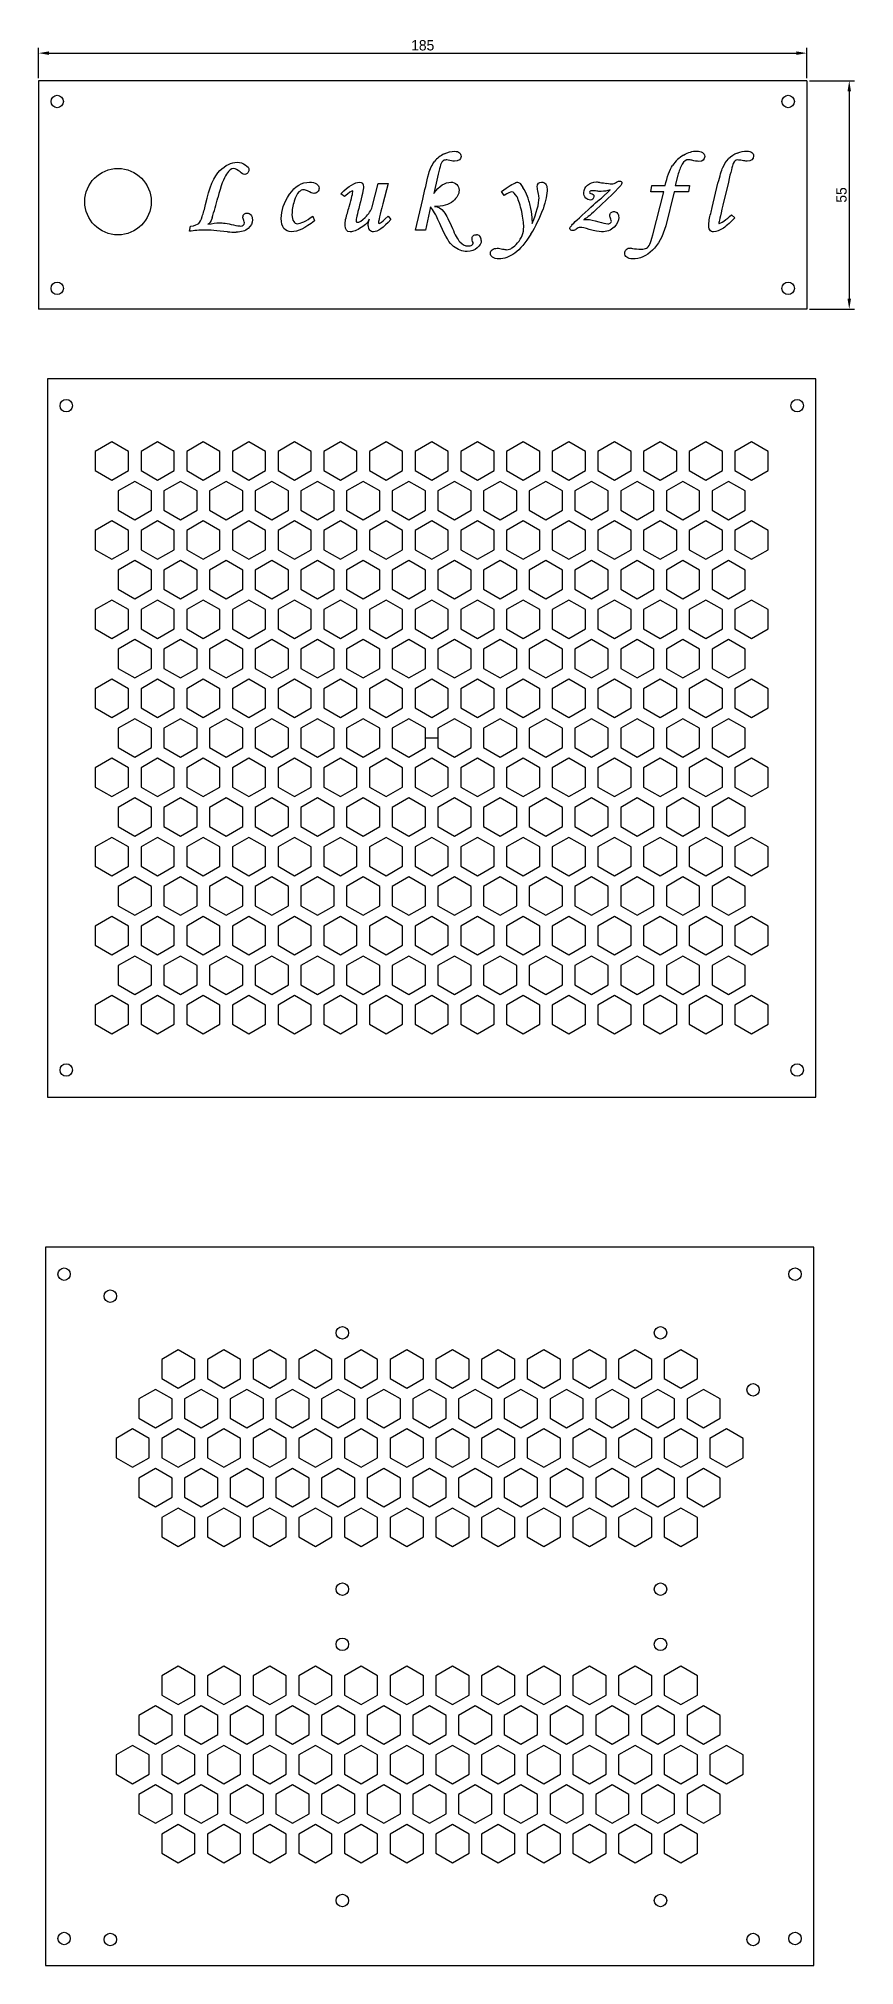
# Model space of a CAD drawing. Header units: millimetres. Extents: x 34 to 5984, y -3597 to 314.
# Drawn here: x 4293.4 to 4489.9, y -549.6 to -85.5 of the extents above; entities that cross this region are included whole.
import ezdxf

# ---------------------------------------------------------------- set-up
doc = ezdxf.new("R2010")
doc.units = ezdxf.units.MM
doc.dimstyles.new('ISO-25', dxfattribs={"dimtxt": 2.5, "dimasz": 2.5, "dimexe": 1.25, "dimexo": 0.625, "dimtad": 1, "dimdsep": 46, "dimtxsty": 'Standard', "dimcen": 2.5, "dimadec": 0, "dimazin": 0, "dimtfac": 1, "dimtmove": 0, "dimatfit": 3, "dimfxl": 1, "dimarcsym": 0})

msp = doc.modelspace()

# ---------------------------------------------------------------- blocks, each defined once
blk = doc.blocks.new('*D168')
at = {"color": 0, "lineweight": -2, "transparency": 16777216}
for p, q in [((4293.45, -95.08), (4293.45, -87.8)), ((4478.45, -95.08), (4478.45, -87.8)), ((4295.95, -89.05), (4475.95, -89.05))]:
    blk.add_line(p, q, dxfattribs=at)
at = {"color": 0, "transparency": 16777216}
for points in [[(4295.95, -88.63), (4295.95, -89.46), (4293.45, -89.05)], [(4475.95, -88.63), (4475.95, -89.46), (4478.45, -89.05)]]:
    blk.add_solid(points, dxfattribs=at)
at = {"layer": 'Defpoints', "color": 0, "transparency": 16777216}
for p in [(4478.45, -89.05), (4293.45, -95.71), (4478.45, -95.71)]:
    blk.add_point(p, dxfattribs=at)
at = {"color": 0, "transparency": 16777216, "insert": (4385.95, -87.17), "char_height": 2.5, "attachment_point": 5}
blk.add_mtext('185', dxfattribs=at)
blk = doc.blocks.new('*D169')
at = {"color": 0, "lineweight": -2, "transparency": 16777216}
for p, q in [((4479.07, -95.71), (4489.91, -95.71)), ((4488.66, -98.21), (4488.66, -148.21)), ((4479.07, -150.71), (4489.91, -150.71))]:
    blk.add_line(p, q, dxfattribs=at)
at = {"color": 0, "transparency": 16777216}
for points in [[(4488.24, -98.21), (4489.07, -98.21), (4488.66, -95.71)], [(4488.24, -148.21), (4489.07, -148.21), (4488.66, -150.71)]]:
    blk.add_solid(points, dxfattribs=at)
at = {"layer": 'Defpoints', "color": 0, "transparency": 16777216}
for p in [(4478.45, -95.71), (4478.45, -150.71), (4488.66, -150.71)]:
    blk.add_point(p, dxfattribs=at)
at = {"color": 0, "transparency": 16777216, "insert": (4486.78, -123.21), "char_height": 2.5, "attachment_point": 5, "rotation": 90}
blk.add_mtext('55', dxfattribs=at)

# ---------------------------------------------------------------- dimensions: what is measured, and where the dimension line sits
at = {"color": 4}
dim = msp.add_linear_dim(base=(4478.445, -89.046), p1=(4293.445, -95.708), p2=(4478.445, -95.708), dimstyle='ISO-25', dxfattribs=at)
dim.commit()
dim.dimension.update_dxf_attribs({"geometry": '*D168', "text_midpoint": (4385.945, -87.171)})
dim = msp.add_linear_dim(base=(4488.656, -150.708), p1=(4478.445, -95.708), p2=(4478.445, -150.708), angle=90, dimstyle='ISO-25', dxfattribs=at)
dim.commit()
dim.dimension.update_dxf_attribs({"geometry": '*D169', "text_midpoint": (4486.781, -123.208)})

# ---------------------------------------------------------------- linework, layer by layer
for p, q in [((4478.445, -95.708), (4293.445, -95.708)), ((4293.445, -95.708), (4293.445, -150.708)), ((4478.445, -95.708), (4478.445, -150.708)), ((4478.445, -150.708), (4293.445, -150.708)), ((4480.615, -167.47), (4295.615, -167.47)), ((4295.615, -167.47), (4295.615, -340.47)), ((4480.615, -340.47), (4480.615, -167.47)), ((4295.615, -340.47), (4480.615, -340.47)), ((4480.098, -376.639), (4295.098, -376.639)), ((4295.098, -376.639), (4295.098, -549.639)), ((4480.098, -549.639), (4480.098, -376.639)), ((4295.098, -549.639), (4480.098, -549.639))]:
    msp.add_line(p, q)
at = {"color": 1}
msp.add_line((4386.615, -253.97), (4389.615, -253.97), dxfattribs=at)
at = {"color": 1, "lineweight": 25}
for points in [[(4373.783, -126.034), (4375.243, -120.475), (4377.606, -120.475), (4376.355, -125.339)], [(4389.489, -118.946), (4388.586, -122.838)], [(4447.378, -118.46), (4446.753, -120.961), (4450.227, -120.961), (4449.949, -122.421), (4446.475, -122.421), (4444.459, -130.621)], [(4459.54, -120.127), (4458.219, -125.687)], [(4367.112, -123.602), (4366.209, -122.907)], [(4405.542, -123.324), (4404.917, -122.351), (4406.029, -121.587)], [(4433.688, -120.961), (4431.672, -122.977), (4427.572, -126.868)], [(4441.332, -132.845), (4444.042, -122.421), (4440.915, -122.421), (4441.124, -120.961), (4444.32, -120.961)], [(4359.468, -128.328), (4359.885, -129.44)], [(4377.606, -128.328), (4378.301, -129.092)], [(4329.793, -131.941), (4330.002, -130.76)]]:
    msp.add_lwpolyline(points, dxfattribs=at)
for points in [[(4387.821, -126.034), (4386.64, -131.664), (4384.208, -131.664), (4385.945, -124.228, -0.0031204), (4387.404, -118.043)], [(4454.953, -129.162, -0.0108159), (4455.648, -126.243), (4457.038, -120.405)], [(4412.283, -129.37, 0.0498004), (4412.005, -126.451, 0.038632), (4411.172, -123.602, 0.0472897), (4410.06, -121.378)], [(4428.962, -123.95), (4431.047, -122.004, -0.0784466), (4428.893, -122.351)], [(4458.428, -129.509, 0.0230032), (4460.304, -127.98), (4461.069, -128.745)], [(4400.052, -134.165, 0.1653257), (4399.705, -133.123, 0.2044553), (4398.871, -132.775)]]:
    msp.add_lwpolyline(points, format="xyb", dxfattribs=at)
at = {"color": 1}
for points in [[(4315.115, -184.976), (4311.115, -182.667), (4307.115, -184.976), (4307.115, -189.595), (4311.115, -191.905), (4315.115, -189.595)], [(4326.115, -184.976), (4322.115, -182.667), (4318.115, -184.976), (4318.115, -189.595), (4322.115, -191.905), (4326.115, -189.595)], [(4337.115, -184.976), (4333.115, -182.667), (4329.115, -184.976), (4329.115, -189.595), (4333.115, -191.905), (4337.115, -189.595)], [(4348.115, -184.976), (4344.115, -182.667), (4340.115, -184.976), (4340.115, -189.595), (4344.115, -191.905), (4348.115, -189.595)], [(4359.115, -184.976), (4355.115, -182.667), (4351.115, -184.976), (4351.115, -189.595), (4355.115, -191.905), (4359.115, -189.595)], [(4370.115, -184.976), (4366.115, -182.667), (4362.115, -184.976), (4362.115, -189.595), (4366.115, -191.905), (4370.115, -189.595)], [(4381.115, -184.976), (4377.115, -182.667), (4373.115, -184.976), (4373.115, -189.595), (4377.115, -191.905), (4381.115, -189.595)], [(4392.115, -184.976), (4388.115, -182.667), (4384.115, -184.976), (4384.115, -189.595), (4388.115, -191.905), (4392.115, -189.595)], [(4403.115, -184.976), (4399.115, -182.667), (4395.115, -184.976), (4395.115, -189.595), (4399.115, -191.905), (4403.115, -189.595)], [(4414.115, -184.976), (4410.115, -182.667), (4406.115, -184.976), (4406.115, -189.595), (4410.115, -191.905), (4414.115, -189.595)], [(4425.115, -184.976), (4421.115, -182.667), (4417.115, -184.976), (4417.115, -189.595), (4421.115, -191.905), (4425.115, -189.595)], [(4436.115, -184.976), (4432.115, -182.667), (4428.115, -184.976), (4428.115, -189.595), (4432.115, -191.905), (4436.115, -189.595)], [(4447.115, -184.976), (4443.115, -182.667), (4439.115, -184.976), (4439.115, -189.595), (4443.115, -191.905), (4447.115, -189.595)], [(4458.115, -184.976), (4454.115, -182.667), (4450.115, -184.976), (4450.115, -189.595), (4454.115, -191.905), (4458.115, -189.595)], [(4469.115, -184.976), (4465.115, -182.667), (4461.115, -184.976), (4461.115, -189.595), (4465.115, -191.905), (4469.115, -189.595)], [(4320.615, -194.503), (4316.615, -192.193), (4312.615, -194.503), (4312.615, -199.121), (4316.615, -201.431), (4320.615, -199.121)], [(4331.615, -194.503), (4327.615, -192.193), (4323.615, -194.503), (4323.615, -199.121), (4327.615, -201.431), (4331.615, -199.121)], [(4342.615, -194.503), (4338.615, -192.193), (4334.615, -194.503), (4334.615, -199.121), (4338.615, -201.431), (4342.615, -199.121)], [(4353.615, -194.503), (4349.615, -192.193), (4345.615, -194.503), (4345.615, -199.121), (4349.615, -201.431), (4353.615, -199.121)], [(4364.615, -194.503), (4360.615, -192.193), (4356.615, -194.503), (4356.615, -199.121), (4360.615, -201.431), (4364.615, -199.121)], [(4375.615, -194.503), (4371.615, -192.193), (4367.615, -194.503), (4367.615, -199.121), (4371.615, -201.431), (4375.615, -199.121)], [(4386.615, -194.503), (4382.615, -192.193), (4378.615, -194.503), (4378.615, -199.121), (4382.615, -201.431), (4386.615, -199.121)], [(4397.615, -194.503), (4393.615, -192.193), (4389.615, -194.503), (4389.615, -199.121), (4393.615, -201.431), (4397.615, -199.121)], [(4408.615, -194.503), (4404.615, -192.193), (4400.615, -194.503), (4400.615, -199.121), (4404.615, -201.431), (4408.615, -199.121)], [(4419.615, -194.503), (4415.615, -192.193), (4411.615, -194.503), (4411.615, -199.121), (4415.615, -201.431), (4419.615, -199.121)], [(4430.615, -194.503), (4426.615, -192.193), (4422.615, -194.503), (4422.615, -199.121), (4426.615, -201.431), (4430.615, -199.121)], [(4441.615, -194.503), (4437.615, -192.193), (4433.615, -194.503), (4433.615, -199.121), (4437.615, -201.431), (4441.615, -199.121)], [(4452.615, -194.503), (4448.615, -192.193), (4444.615, -194.503), (4444.615, -199.121), (4448.615, -201.431), (4452.615, -199.121)], [(4463.615, -194.503), (4459.615, -192.193), (4455.615, -194.503), (4455.615, -199.121), (4459.615, -201.431), (4463.615, -199.121)], [(4315.115, -204.029), (4311.115, -201.719), (4307.115, -204.029), (4307.115, -208.648), (4311.115, -210.957), (4315.115, -208.648)], [(4326.115, -204.029), (4322.115, -201.719), (4318.115, -204.029), (4318.115, -208.648), (4322.115, -210.957), (4326.115, -208.648)], [(4337.115, -204.029), (4333.115, -201.719), (4329.115, -204.029), (4329.115, -208.648), (4333.115, -210.957), (4337.115, -208.648)], [(4348.115, -204.029), (4344.115, -201.719), (4340.115, -204.029), (4340.115, -208.648), (4344.115, -210.957), (4348.115, -208.648)], [(4359.115, -204.029), (4355.115, -201.719), (4351.115, -204.029), (4351.115, -208.648), (4355.115, -210.957), (4359.115, -208.648)], [(4370.115, -204.029), (4366.115, -201.719), (4362.115, -204.029), (4362.115, -208.648), (4366.115, -210.957), (4370.115, -208.648)], [(4381.115, -204.029), (4377.115, -201.719), (4373.115, -204.029), (4373.115, -208.648), (4377.115, -210.957), (4381.115, -208.648)], [(4392.115, -204.029), (4388.115, -201.719), (4384.115, -204.029), (4384.115, -208.648), (4388.115, -210.957), (4392.115, -208.648)], [(4403.115, -204.029), (4399.115, -201.719), (4395.115, -204.029), (4395.115, -208.648), (4399.115, -210.957), (4403.115, -208.648)], [(4414.115, -204.029), (4410.115, -201.719), (4406.115, -204.029), (4406.115, -208.648), (4410.115, -210.957), (4414.115, -208.648)], [(4425.115, -204.029), (4421.115, -201.719), (4417.115, -204.029), (4417.115, -208.648), (4421.115, -210.957), (4425.115, -208.648)], [(4436.115, -204.029), (4432.115, -201.719), (4428.115, -204.029), (4428.115, -208.648), (4432.115, -210.957), (4436.115, -208.648)], [(4447.115, -204.029), (4443.115, -201.719), (4439.115, -204.029), (4439.115, -208.648), (4443.115, -210.957), (4447.115, -208.648)], [(4458.115, -204.029), (4454.115, -201.719), (4450.115, -204.029), (4450.115, -208.648), (4454.115, -210.957), (4458.115, -208.648)], [(4469.115, -204.029), (4465.115, -201.719), (4461.115, -204.029), (4461.115, -208.648), (4465.115, -210.957), (4469.115, -208.648)], [(4320.615, -213.555), (4316.615, -211.246), (4312.615, -213.555), (4312.615, -218.174), (4316.615, -220.483), (4320.615, -218.174)], [(4331.615, -213.555), (4327.615, -211.246), (4323.615, -213.555), (4323.615, -218.174), (4327.615, -220.483), (4331.615, -218.174)], [(4342.615, -213.555), (4338.615, -211.246), (4334.615, -213.555), (4334.615, -218.174), (4338.615, -220.483), (4342.615, -218.174)], [(4353.615, -213.555), (4349.615, -211.246), (4345.615, -213.555), (4345.615, -218.174), (4349.615, -220.483), (4353.615, -218.174)], [(4364.615, -213.555), (4360.615, -211.246), (4356.615, -213.555), (4356.615, -218.174), (4360.615, -220.483), (4364.615, -218.174)], [(4375.615, -213.555), (4371.615, -211.246), (4367.615, -213.555), (4367.615, -218.174), (4371.615, -220.483), (4375.615, -218.174)], [(4386.615, -213.555), (4382.615, -211.246), (4378.615, -213.555), (4378.615, -218.174), (4382.615, -220.483), (4386.615, -218.174)], [(4397.615, -213.555), (4393.615, -211.246), (4389.615, -213.555), (4389.615, -218.174), (4393.615, -220.483), (4397.615, -218.174)], [(4408.615, -213.555), (4404.615, -211.246), (4400.615, -213.555), (4400.615, -218.174), (4404.615, -220.483), (4408.615, -218.174)], [(4419.615, -213.555), (4415.615, -211.246), (4411.615, -213.555), (4411.615, -218.174), (4415.615, -220.483), (4419.615, -218.174)], [(4430.615, -213.555), (4426.615, -211.246), (4422.615, -213.555), (4422.615, -218.174), (4426.615, -220.483), (4430.615, -218.174)], [(4441.615, -213.555), (4437.615, -211.246), (4433.615, -213.555), (4433.615, -218.174), (4437.615, -220.483), (4441.615, -218.174)], [(4452.615, -213.555), (4448.615, -211.246), (4444.615, -213.555), (4444.615, -218.174), (4448.615, -220.483), (4452.615, -218.174)], [(4463.615, -213.555), (4459.615, -211.246), (4455.615, -213.555), (4455.615, -218.174), (4459.615, -220.483), (4463.615, -218.174)], [(4315.115, -223.081), (4311.115, -220.772), (4307.115, -223.081), (4307.115, -227.7), (4311.115, -230.01), (4315.115, -227.7)], [(4326.115, -223.081), (4322.115, -220.772), (4318.115, -223.081), (4318.115, -227.7), (4322.115, -230.01), (4326.115, -227.7)], [(4337.115, -223.081), (4333.115, -220.772), (4329.115, -223.081), (4329.115, -227.7), (4333.115, -230.01), (4337.115, -227.7)], [(4348.115, -223.081), (4344.115, -220.772), (4340.115, -223.081), (4340.115, -227.7), (4344.115, -230.01), (4348.115, -227.7)], [(4359.115, -223.081), (4355.115, -220.772), (4351.115, -223.081), (4351.115, -227.7), (4355.115, -230.01), (4359.115, -227.7)], [(4370.115, -223.081), (4366.115, -220.772), (4362.115, -223.081), (4362.115, -227.7), (4366.115, -230.01), (4370.115, -227.7)], [(4381.115, -223.081), (4377.115, -220.772), (4373.115, -223.081), (4373.115, -227.7), (4377.115, -230.01), (4381.115, -227.7)], [(4392.115, -223.081), (4388.115, -220.772), (4384.115, -223.081), (4384.115, -227.7), (4388.115, -230.01), (4392.115, -227.7)], [(4403.115, -223.081), (4399.115, -220.772), (4395.115, -223.081), (4395.115, -227.7), (4399.115, -230.01), (4403.115, -227.7)], [(4414.115, -223.081), (4410.115, -220.772), (4406.115, -223.081), (4406.115, -227.7), (4410.115, -230.01), (4414.115, -227.7)], [(4425.115, -223.081), (4421.115, -220.772), (4417.115, -223.081), (4417.115, -227.7), (4421.115, -230.01), (4425.115, -227.7)], [(4436.115, -223.081), (4432.115, -220.772), (4428.115, -223.081), (4428.115, -227.7), (4432.115, -230.01), (4436.115, -227.7)], [(4447.115, -223.081), (4443.115, -220.772), (4439.115, -223.081), (4439.115, -227.7), (4443.115, -230.01), (4447.115, -227.7)], [(4458.115, -223.081), (4454.115, -220.772), (4450.115, -223.081), (4450.115, -227.7), (4454.115, -230.01), (4458.115, -227.7)], [(4469.115, -223.081), (4465.115, -220.772), (4461.115, -223.081), (4461.115, -227.7), (4465.115, -230.01), (4469.115, -227.7)], [(4320.615, -232.608), (4316.615, -230.298), (4312.615, -232.608), (4312.615, -237.227), (4316.615, -239.536), (4320.615, -237.227)], [(4331.615, -232.608), (4327.615, -230.298), (4323.615, -232.608), (4323.615, -237.227), (4327.615, -239.536), (4331.615, -237.227)], [(4342.615, -232.608), (4338.615, -230.298), (4334.615, -232.608), (4334.615, -237.227), (4338.615, -239.536), (4342.615, -237.227)], [(4353.615, -232.608), (4349.615, -230.298), (4345.615, -232.608), (4345.615, -237.227), (4349.615, -239.536), (4353.615, -237.227)], [(4364.615, -232.608), (4360.615, -230.298), (4356.615, -232.608), (4356.615, -237.227), (4360.615, -239.536), (4364.615, -237.227)], [(4375.615, -232.608), (4371.615, -230.298), (4367.615, -232.608), (4367.615, -237.227), (4371.615, -239.536), (4375.615, -237.227)], [(4386.615, -232.608), (4382.615, -230.298), (4378.615, -232.608), (4378.615, -237.227), (4382.615, -239.536), (4386.615, -237.227)], [(4397.615, -232.608), (4393.615, -230.298), (4389.615, -232.608), (4389.615, -237.227), (4393.615, -239.536), (4397.615, -237.227)], [(4408.615, -232.608), (4404.615, -230.298), (4400.615, -232.608), (4400.615, -237.227), (4404.615, -239.536), (4408.615, -237.227)], [(4419.615, -232.608), (4415.615, -230.298), (4411.615, -232.608), (4411.615, -237.227), (4415.615, -239.536), (4419.615, -237.227)], [(4430.615, -232.608), (4426.615, -230.298), (4422.615, -232.608), (4422.615, -237.227), (4426.615, -239.536), (4430.615, -237.227)], [(4441.615, -232.608), (4437.615, -230.298), (4433.615, -232.608), (4433.615, -237.227), (4437.615, -239.536), (4441.615, -237.227)], [(4452.615, -232.608), (4448.615, -230.298), (4444.615, -232.608), (4444.615, -237.227), (4448.615, -239.536), (4452.615, -237.227)], [(4463.615, -232.608), (4459.615, -230.298), (4455.615, -232.608), (4455.615, -237.227), (4459.615, -239.536), (4463.615, -237.227)], [(4315.115, -242.134), (4311.115, -239.825), (4307.115, -242.134), (4307.115, -246.753), (4311.115, -249.062), (4315.115, -246.753)], [(4326.115, -242.134), (4322.115, -239.825), (4318.115, -242.134), (4318.115, -246.753), (4322.115, -249.062), (4326.115, -246.753)], [(4337.115, -242.134), (4333.115, -239.825), (4329.115, -242.134), (4329.115, -246.753), (4333.115, -249.062), (4337.115, -246.753)], [(4348.115, -242.134), (4344.115, -239.825), (4340.115, -242.134), (4340.115, -246.753), (4344.115, -249.062), (4348.115, -246.753)], [(4359.115, -242.134), (4355.115, -239.825), (4351.115, -242.134), (4351.115, -246.753), (4355.115, -249.062), (4359.115, -246.753)], [(4370.115, -242.134), (4366.115, -239.825), (4362.115, -242.134), (4362.115, -246.753), (4366.115, -249.062), (4370.115, -246.753)], [(4381.115, -242.134), (4377.115, -239.825), (4373.115, -242.134), (4373.115, -246.753), (4377.115, -249.062), (4381.115, -246.753)], [(4392.115, -242.134), (4388.115, -239.825), (4384.115, -242.134), (4384.115, -246.753), (4388.115, -249.062), (4392.115, -246.753)], [(4403.115, -242.134), (4399.115, -239.825), (4395.115, -242.134), (4395.115, -246.753), (4399.115, -249.062), (4403.115, -246.753)], [(4414.115, -242.134), (4410.115, -239.825), (4406.115, -242.134), (4406.115, -246.753), (4410.115, -249.062), (4414.115, -246.753)], [(4425.115, -242.134), (4421.115, -239.825), (4417.115, -242.134), (4417.115, -246.753), (4421.115, -249.062), (4425.115, -246.753)], [(4436.115, -242.134), (4432.115, -239.825), (4428.115, -242.134), (4428.115, -246.753), (4432.115, -249.062), (4436.115, -246.753)], [(4447.115, -242.134), (4443.115, -239.825), (4439.115, -242.134), (4439.115, -246.753), (4443.115, -249.062), (4447.115, -246.753)], [(4458.115, -242.134), (4454.115, -239.825), (4450.115, -242.134), (4450.115, -246.753), (4454.115, -249.062), (4458.115, -246.753)], [(4469.115, -242.134), (4465.115, -239.825), (4461.115, -242.134), (4461.115, -246.753), (4465.115, -249.062), (4469.115, -246.753)], [(4320.615, -251.66), (4316.615, -249.351), (4312.615, -251.66), (4312.615, -256.279), (4316.615, -258.588), (4320.615, -256.279)], [(4331.615, -251.66), (4327.615, -249.351), (4323.615, -251.66), (4323.615, -256.279), (4327.615, -258.588), (4331.615, -256.279)], [(4342.615, -251.66), (4338.615, -249.351), (4334.615, -251.66), (4334.615, -256.279), (4338.615, -258.588), (4342.615, -256.279)], [(4353.615, -251.66), (4349.615, -249.351), (4345.615, -251.66), (4345.615, -256.279), (4349.615, -258.588), (4353.615, -256.279)], [(4364.615, -251.66), (4360.615, -249.351), (4356.615, -251.66), (4356.615, -256.279), (4360.615, -258.588), (4364.615, -256.279)], [(4375.615, -251.66), (4371.615, -249.351), (4367.615, -251.66), (4367.615, -256.279), (4371.615, -258.588), (4375.615, -256.279)], [(4386.615, -251.66), (4382.615, -249.351), (4378.615, -251.66), (4378.615, -256.279), (4382.615, -258.588), (4386.615, -256.279)], [(4397.615, -251.66), (4393.615, -249.351), (4389.615, -251.66), (4389.615, -256.279), (4393.615, -258.588), (4397.615, -256.279)], [(4408.615, -251.66), (4404.615, -249.351), (4400.615, -251.66), (4400.615, -256.279), (4404.615, -258.588), (4408.615, -256.279)], [(4419.615, -251.66), (4415.615, -249.351), (4411.615, -251.66), (4411.615, -256.279), (4415.615, -258.588), (4419.615, -256.279)], [(4430.615, -251.66), (4426.615, -249.351), (4422.615, -251.66), (4422.615, -256.279), (4426.615, -258.588), (4430.615, -256.279)], [(4441.615, -251.66), (4437.615, -249.351), (4433.615, -251.66), (4433.615, -256.279), (4437.615, -258.588), (4441.615, -256.279)], [(4452.615, -251.66), (4448.615, -249.351), (4444.615, -251.66), (4444.615, -256.279), (4448.615, -258.588), (4452.615, -256.279)], [(4463.615, -251.66), (4459.615, -249.351), (4455.615, -251.66), (4455.615, -256.279), (4459.615, -258.588), (4463.615, -256.279)], [(4315.115, -261.187), (4311.115, -258.877), (4307.115, -261.187), (4307.115, -265.805), (4311.115, -268.115), (4315.115, -265.805)], [(4326.115, -261.187), (4322.115, -258.877), (4318.115, -261.187), (4318.115, -265.805), (4322.115, -268.115), (4326.115, -265.805)], [(4337.115, -261.187), (4333.115, -258.877), (4329.115, -261.187), (4329.115, -265.805), (4333.115, -268.115), (4337.115, -265.805)], [(4348.115, -261.187), (4344.115, -258.877), (4340.115, -261.187), (4340.115, -265.805), (4344.115, -268.115), (4348.115, -265.805)], [(4359.115, -261.187), (4355.115, -258.877), (4351.115, -261.187), (4351.115, -265.805), (4355.115, -268.115), (4359.115, -265.805)], [(4370.115, -261.187), (4366.115, -258.877), (4362.115, -261.187), (4362.115, -265.805), (4366.115, -268.115), (4370.115, -265.805)], [(4381.115, -261.187), (4377.115, -258.877), (4373.115, -261.187), (4373.115, -265.805), (4377.115, -268.115), (4381.115, -265.805)], [(4392.115, -261.187), (4388.115, -258.877), (4384.115, -261.187), (4384.115, -265.805), (4388.115, -268.115), (4392.115, -265.805)], [(4403.115, -261.187), (4399.115, -258.877), (4395.115, -261.187), (4395.115, -265.805), (4399.115, -268.115), (4403.115, -265.805)], [(4414.115, -261.187), (4410.115, -258.877), (4406.115, -261.187), (4406.115, -265.805), (4410.115, -268.115), (4414.115, -265.805)], [(4425.115, -261.187), (4421.115, -258.877), (4417.115, -261.187), (4417.115, -265.805), (4421.115, -268.115), (4425.115, -265.805)], [(4436.115, -261.187), (4432.115, -258.877), (4428.115, -261.187), (4428.115, -265.805), (4432.115, -268.115), (4436.115, -265.805)], [(4447.115, -261.187), (4443.115, -258.877), (4439.115, -261.187), (4439.115, -265.805), (4443.115, -268.115), (4447.115, -265.805)], [(4458.115, -261.187), (4454.115, -258.877), (4450.115, -261.187), (4450.115, -265.805), (4454.115, -268.115), (4458.115, -265.805)], [(4469.115, -261.187), (4465.115, -258.877), (4461.115, -261.187), (4461.115, -265.805), (4465.115, -268.115), (4469.115, -265.805)], [(4320.615, -270.713), (4316.615, -268.403), (4312.615, -270.713), (4312.615, -275.332), (4316.615, -277.641), (4320.615, -275.332)], [(4331.615, -270.713), (4327.615, -268.403), (4323.615, -270.713), (4323.615, -275.332), (4327.615, -277.641), (4331.615, -275.332)], [(4342.615, -270.713), (4338.615, -268.403), (4334.615, -270.713), (4334.615, -275.332), (4338.615, -277.641), (4342.615, -275.332)], [(4353.615, -270.713), (4349.615, -268.403), (4345.615, -270.713), (4345.615, -275.332), (4349.615, -277.641), (4353.615, -275.332)], [(4364.615, -270.713), (4360.615, -268.403), (4356.615, -270.713), (4356.615, -275.332), (4360.615, -277.641), (4364.615, -275.332)], [(4375.615, -270.713), (4371.615, -268.403), (4367.615, -270.713), (4367.615, -275.332), (4371.615, -277.641), (4375.615, -275.332)], [(4386.615, -270.713), (4382.615, -268.403), (4378.615, -270.713), (4378.615, -275.332), (4382.615, -277.641), (4386.615, -275.332)], [(4397.615, -270.713), (4393.615, -268.403), (4389.615, -270.713), (4389.615, -275.332), (4393.615, -277.641), (4397.615, -275.332)], [(4408.615, -270.713), (4404.615, -268.403), (4400.615, -270.713), (4400.615, -275.332), (4404.615, -277.641), (4408.615, -275.332)], [(4419.615, -270.713), (4415.615, -268.403), (4411.615, -270.713), (4411.615, -275.332), (4415.615, -277.641), (4419.615, -275.332)], [(4430.615, -270.713), (4426.615, -268.403), (4422.615, -270.713), (4422.615, -275.332), (4426.615, -277.641), (4430.615, -275.332)], [(4441.615, -270.713), (4437.615, -268.403), (4433.615, -270.713), (4433.615, -275.332), (4437.615, -277.641), (4441.615, -275.332)], [(4452.615, -270.713), (4448.615, -268.403), (4444.615, -270.713), (4444.615, -275.332), (4448.615, -277.641), (4452.615, -275.332)], [(4463.615, -270.713), (4459.615, -268.403), (4455.615, -270.713), (4455.615, -275.332), (4459.615, -277.641), (4463.615, -275.332)], [(4315.115, -280.239), (4311.115, -277.93), (4307.115, -280.239), (4307.115, -284.858), (4311.115, -287.167), (4315.115, -284.858)], [(4326.115, -280.239), (4322.115, -277.93), (4318.115, -280.239), (4318.115, -284.858), (4322.115, -287.167), (4326.115, -284.858)], [(4337.115, -280.239), (4333.115, -277.93), (4329.115, -280.239), (4329.115, -284.858), (4333.115, -287.167), (4337.115, -284.858)], [(4348.115, -280.239), (4344.115, -277.93), (4340.115, -280.239), (4340.115, -284.858), (4344.115, -287.167), (4348.115, -284.858)], [(4359.115, -280.239), (4355.115, -277.93), (4351.115, -280.239), (4351.115, -284.858), (4355.115, -287.167), (4359.115, -284.858)], [(4370.115, -280.239), (4366.115, -277.93), (4362.115, -280.239), (4362.115, -284.858), (4366.115, -287.167), (4370.115, -284.858)], [(4381.115, -280.239), (4377.115, -277.93), (4373.115, -280.239), (4373.115, -284.858), (4377.115, -287.167), (4381.115, -284.858)], [(4392.115, -280.239), (4388.115, -277.93), (4384.115, -280.239), (4384.115, -284.858), (4388.115, -287.167), (4392.115, -284.858)], [(4403.115, -280.239), (4399.115, -277.93), (4395.115, -280.239), (4395.115, -284.858), (4399.115, -287.167), (4403.115, -284.858)], [(4414.115, -280.239), (4410.115, -277.93), (4406.115, -280.239), (4406.115, -284.858), (4410.115, -287.167), (4414.115, -284.858)], [(4425.115, -280.239), (4421.115, -277.93), (4417.115, -280.239), (4417.115, -284.858), (4421.115, -287.167), (4425.115, -284.858)], [(4436.115, -280.239), (4432.115, -277.93), (4428.115, -280.239), (4428.115, -284.858), (4432.115, -287.167), (4436.115, -284.858)], [(4447.115, -280.239), (4443.115, -277.93), (4439.115, -280.239), (4439.115, -284.858), (4443.115, -287.167), (4447.115, -284.858)], [(4458.115, -280.239), (4454.115, -277.93), (4450.115, -280.239), (4450.115, -284.858), (4454.115, -287.167), (4458.115, -284.858)], [(4469.115, -280.239), (4465.115, -277.93), (4461.115, -280.239), (4461.115, -284.858), (4465.115, -287.167), (4469.115, -284.858)], [(4320.615, -289.765), (4316.615, -287.456), (4312.615, -289.765), (4312.615, -294.384), (4316.615, -296.694), (4320.615, -294.384)], [(4331.615, -289.765), (4327.615, -287.456), (4323.615, -289.765), (4323.615, -294.384), (4327.615, -296.694), (4331.615, -294.384)], [(4342.615, -289.765), (4338.615, -287.456), (4334.615, -289.765), (4334.615, -294.384), (4338.615, -296.694), (4342.615, -294.384)], [(4353.615, -289.765), (4349.615, -287.456), (4345.615, -289.765), (4345.615, -294.384), (4349.615, -296.694), (4353.615, -294.384)], [(4364.615, -289.765), (4360.615, -287.456), (4356.615, -289.765), (4356.615, -294.384), (4360.615, -296.694), (4364.615, -294.384)], [(4375.615, -289.765), (4371.615, -287.456), (4367.615, -289.765), (4367.615, -294.384), (4371.615, -296.694), (4375.615, -294.384)], [(4386.615, -289.765), (4382.615, -287.456), (4378.615, -289.765), (4378.615, -294.384), (4382.615, -296.694), (4386.615, -294.384)], [(4397.615, -289.765), (4393.615, -287.456), (4389.615, -289.765), (4389.615, -294.384), (4393.615, -296.694), (4397.615, -294.384)], [(4408.615, -289.765), (4404.615, -287.456), (4400.615, -289.765), (4400.615, -294.384), (4404.615, -296.694), (4408.615, -294.384)], [(4419.615, -289.765), (4415.615, -287.456), (4411.615, -289.765), (4411.615, -294.384), (4415.615, -296.694), (4419.615, -294.384)], [(4430.615, -289.765), (4426.615, -287.456), (4422.615, -289.765), (4422.615, -294.384), (4426.615, -296.694), (4430.615, -294.384)], [(4441.615, -289.765), (4437.615, -287.456), (4433.615, -289.765), (4433.615, -294.384), (4437.615, -296.694), (4441.615, -294.384)], [(4452.615, -289.765), (4448.615, -287.456), (4444.615, -289.765), (4444.615, -294.384), (4448.615, -296.694), (4452.615, -294.384)], [(4463.615, -289.765), (4459.615, -287.456), (4455.615, -289.765), (4455.615, -294.384), (4459.615, -296.694), (4463.615, -294.384)], [(4315.115, -299.292), (4311.115, -296.982), (4307.115, -299.292), (4307.115, -303.91), (4311.115, -306.22), (4315.115, -303.91)], [(4326.115, -299.292), (4322.115, -296.982), (4318.115, -299.292), (4318.115, -303.91), (4322.115, -306.22), (4326.115, -303.91)], [(4337.115, -299.292), (4333.115, -296.982), (4329.115, -299.292), (4329.115, -303.91), (4333.115, -306.22), (4337.115, -303.91)], [(4348.115, -299.292), (4344.115, -296.982), (4340.115, -299.292), (4340.115, -303.91), (4344.115, -306.22), (4348.115, -303.91)], [(4359.115, -299.292), (4355.115, -296.982), (4351.115, -299.292), (4351.115, -303.91), (4355.115, -306.22), (4359.115, -303.91)], [(4370.115, -299.292), (4366.115, -296.982), (4362.115, -299.292), (4362.115, -303.91), (4366.115, -306.22), (4370.115, -303.91)], [(4381.115, -299.292), (4377.115, -296.982), (4373.115, -299.292), (4373.115, -303.91), (4377.115, -306.22), (4381.115, -303.91)], [(4392.115, -299.292), (4388.115, -296.982), (4384.115, -299.292), (4384.115, -303.91), (4388.115, -306.22), (4392.115, -303.91)], [(4403.115, -299.292), (4399.115, -296.982), (4395.115, -299.292), (4395.115, -303.91), (4399.115, -306.22), (4403.115, -303.91)], [(4414.115, -299.292), (4410.115, -296.982), (4406.115, -299.292), (4406.115, -303.91), (4410.115, -306.22), (4414.115, -303.91)], [(4425.115, -299.292), (4421.115, -296.982), (4417.115, -299.292), (4417.115, -303.91), (4421.115, -306.22), (4425.115, -303.91)], [(4436.115, -299.292), (4432.115, -296.982), (4428.115, -299.292), (4428.115, -303.91), (4432.115, -306.22), (4436.115, -303.91)], [(4447.115, -299.292), (4443.115, -296.982), (4439.115, -299.292), (4439.115, -303.91), (4443.115, -306.22), (4447.115, -303.91)], [(4458.115, -299.292), (4454.115, -296.982), (4450.115, -299.292), (4450.115, -303.91), (4454.115, -306.22), (4458.115, -303.91)], [(4469.115, -299.292), (4465.115, -296.982), (4461.115, -299.292), (4461.115, -303.91), (4465.115, -306.22), (4469.115, -303.91)], [(4320.615, -308.818), (4316.615, -306.509), (4312.615, -308.818), (4312.615, -313.437), (4316.615, -315.746), (4320.615, -313.437)], [(4331.615, -308.818), (4327.615, -306.509), (4323.615, -308.818), (4323.615, -313.437), (4327.615, -315.746), (4331.615, -313.437)], [(4342.615, -308.818), (4338.615, -306.509), (4334.615, -308.818), (4334.615, -313.437), (4338.615, -315.746), (4342.615, -313.437)], [(4353.615, -308.818), (4349.615, -306.509), (4345.615, -308.818), (4345.615, -313.437), (4349.615, -315.746), (4353.615, -313.437)], [(4364.615, -308.818), (4360.615, -306.509), (4356.615, -308.818), (4356.615, -313.437), (4360.615, -315.746), (4364.615, -313.437)], [(4375.615, -308.818), (4371.615, -306.509), (4367.615, -308.818), (4367.615, -313.437), (4371.615, -315.746), (4375.615, -313.437)], [(4386.615, -308.818), (4382.615, -306.509), (4378.615, -308.818), (4378.615, -313.437), (4382.615, -315.746), (4386.615, -313.437)], [(4397.615, -308.818), (4393.615, -306.509), (4389.615, -308.818), (4389.615, -313.437), (4393.615, -315.746), (4397.615, -313.437)], [(4408.615, -308.818), (4404.615, -306.509), (4400.615, -308.818), (4400.615, -313.437), (4404.615, -315.746), (4408.615, -313.437)], [(4419.615, -308.818), (4415.615, -306.509), (4411.615, -308.818), (4411.615, -313.437), (4415.615, -315.746), (4419.615, -313.437)], [(4430.615, -308.818), (4426.615, -306.509), (4422.615, -308.818), (4422.615, -313.437), (4426.615, -315.746), (4430.615, -313.437)], [(4441.615, -308.818), (4437.615, -306.509), (4433.615, -308.818), (4433.615, -313.437), (4437.615, -315.746), (4441.615, -313.437)], [(4452.615, -308.818), (4448.615, -306.509), (4444.615, -308.818), (4444.615, -313.437), (4448.615, -315.746), (4452.615, -313.437)], [(4463.615, -308.818), (4459.615, -306.509), (4455.615, -308.818), (4455.615, -313.437), (4459.615, -315.746), (4463.615, -313.437)], [(4315.115, -318.344), (4311.115, -316.035), (4307.115, -318.344), (4307.115, -322.963), (4311.115, -325.272), (4315.115, -322.963)], [(4326.115, -318.344), (4322.115, -316.035), (4318.115, -318.344), (4318.115, -322.963), (4322.115, -325.272), (4326.115, -322.963)], [(4337.115, -318.344), (4333.115, -316.035), (4329.115, -318.344), (4329.115, -322.963), (4333.115, -325.272), (4337.115, -322.963)], [(4348.115, -318.344), (4344.115, -316.035), (4340.115, -318.344), (4340.115, -322.963), (4344.115, -325.272), (4348.115, -322.963)], [(4359.115, -318.344), (4355.115, -316.035), (4351.115, -318.344), (4351.115, -322.963), (4355.115, -325.272), (4359.115, -322.963)], [(4370.115, -318.344), (4366.115, -316.035), (4362.115, -318.344), (4362.115, -322.963), (4366.115, -325.272), (4370.115, -322.963)], [(4381.115, -318.344), (4377.115, -316.035), (4373.115, -318.344), (4373.115, -322.963), (4377.115, -325.272), (4381.115, -322.963)], [(4392.115, -318.344), (4388.115, -316.035), (4384.115, -318.344), (4384.115, -322.963), (4388.115, -325.272), (4392.115, -322.963)], [(4403.115, -318.344), (4399.115, -316.035), (4395.115, -318.344), (4395.115, -322.963), (4399.115, -325.272), (4403.115, -322.963)], [(4414.115, -318.344), (4410.115, -316.035), (4406.115, -318.344), (4406.115, -322.963), (4410.115, -325.272), (4414.115, -322.963)], [(4425.115, -318.344), (4421.115, -316.035), (4417.115, -318.344), (4417.115, -322.963), (4421.115, -325.272), (4425.115, -322.963)], [(4436.115, -318.344), (4432.115, -316.035), (4428.115, -318.344), (4428.115, -322.963), (4432.115, -325.272), (4436.115, -322.963)], [(4447.115, -318.344), (4443.115, -316.035), (4439.115, -318.344), (4439.115, -322.963), (4443.115, -325.272), (4447.115, -322.963)], [(4458.115, -318.344), (4454.115, -316.035), (4450.115, -318.344), (4450.115, -322.963), (4454.115, -325.272), (4458.115, -322.963)], [(4469.115, -318.344), (4465.115, -316.035), (4461.115, -318.344), (4461.115, -322.963), (4465.115, -325.272), (4469.115, -322.963)], [(4331.098, -403.672), (4327.098, -401.362), (4323.098, -403.672), (4323.098, -408.29), (4327.098, -410.6), (4331.098, -408.29)], [(4342.098, -403.672), (4338.098, -401.362), (4334.098, -403.672), (4334.098, -408.29), (4338.098, -410.6), (4342.098, -408.29)], [(4353.098, -403.672), (4349.098, -401.362), (4345.098, -403.672), (4345.098, -408.29), (4349.098, -410.6), (4353.098, -408.29)], [(4364.098, -403.672), (4360.098, -401.362), (4356.098, -403.672), (4356.098, -408.29), (4360.098, -410.6), (4364.098, -408.29)], [(4375.098, -403.672), (4371.098, -401.362), (4367.098, -403.672), (4367.098, -408.29), (4371.098, -410.6), (4375.098, -408.29)], [(4386.098, -403.672), (4382.098, -401.362), (4378.098, -403.672), (4378.098, -408.29), (4382.098, -410.6), (4386.098, -408.29)], [(4397.098, -403.672), (4393.098, -401.362), (4389.098, -403.672), (4389.098, -408.29), (4393.098, -410.6), (4397.098, -408.29)], [(4408.098, -403.672), (4404.098, -401.362), (4400.098, -403.672), (4400.098, -408.29), (4404.098, -410.6), (4408.098, -408.29)], [(4419.098, -403.672), (4415.098, -401.362), (4411.098, -403.672), (4411.098, -408.29), (4415.098, -410.6), (4419.098, -408.29)], [(4430.098, -403.672), (4426.098, -401.362), (4422.098, -403.672), (4422.098, -408.29), (4426.098, -410.6), (4430.098, -408.29)], [(4441.098, -403.672), (4437.098, -401.362), (4433.098, -403.672), (4433.098, -408.29), (4437.098, -410.6), (4441.098, -408.29)], [(4452.098, -403.672), (4448.098, -401.362), (4444.098, -403.672), (4444.098, -408.29), (4448.098, -410.6), (4452.098, -408.29)], [(4325.598, -413.198), (4321.598, -410.889), (4317.598, -413.198), (4317.598, -417.817), (4321.598, -420.126), (4325.598, -417.817)], [(4336.598, -413.198), (4332.598, -410.889), (4328.598, -413.198), (4328.598, -417.817), (4332.598, -420.126), (4336.598, -417.817)], [(4347.598, -413.198), (4343.598, -410.889), (4339.598, -413.198), (4339.598, -417.817), (4343.598, -420.126), (4347.598, -417.817)], [(4358.598, -413.198), (4354.598, -410.889), (4350.598, -413.198), (4350.598, -417.817), (4354.598, -420.126), (4358.598, -417.817)], [(4369.598, -413.198), (4365.598, -410.889), (4361.598, -413.198), (4361.598, -417.817), (4365.598, -420.126), (4369.598, -417.817)], [(4380.598, -413.198), (4376.598, -410.889), (4372.598, -413.198), (4372.598, -417.817), (4376.598, -420.126), (4380.598, -417.817)], [(4391.598, -413.198), (4387.598, -410.889), (4383.598, -413.198), (4383.598, -417.817), (4387.598, -420.126), (4391.598, -417.817)], [(4402.598, -413.198), (4398.598, -410.889), (4394.598, -413.198), (4394.598, -417.817), (4398.598, -420.126), (4402.598, -417.817)], [(4413.598, -413.198), (4409.598, -410.889), (4405.598, -413.198), (4405.598, -417.817), (4409.598, -420.126), (4413.598, -417.817)], [(4424.598, -413.198), (4420.598, -410.889), (4416.598, -413.198), (4416.598, -417.817), (4420.598, -420.126), (4424.598, -417.817)], [(4435.598, -413.198), (4431.598, -410.889), (4427.598, -413.198), (4427.598, -417.817), (4431.598, -420.126), (4435.598, -417.817)], [(4446.598, -413.198), (4442.598, -410.889), (4438.598, -413.198), (4438.598, -417.817), (4442.598, -420.126), (4446.598, -417.817)], [(4457.598, -413.198), (4453.598, -410.889), (4449.598, -413.198), (4449.598, -417.817), (4453.598, -420.126), (4457.598, -417.817)], [(4320.098, -422.724), (4316.098, -420.415), (4312.098, -422.724), (4312.098, -427.343), (4316.098, -429.652), (4320.098, -427.343)], [(4331.098, -422.724), (4327.098, -420.415), (4323.098, -422.724), (4323.098, -427.343), (4327.098, -429.652), (4331.098, -427.343)], [(4342.098, -422.724), (4338.098, -420.415), (4334.098, -422.724), (4334.098, -427.343), (4338.098, -429.652), (4342.098, -427.343)], [(4353.098, -422.724), (4349.098, -420.415), (4345.098, -422.724), (4345.098, -427.343), (4349.098, -429.652), (4353.098, -427.343)], [(4364.098, -422.724), (4360.098, -420.415), (4356.098, -422.724), (4356.098, -427.343), (4360.098, -429.652), (4364.098, -427.343)], [(4375.098, -422.724), (4371.098, -420.415), (4367.098, -422.724), (4367.098, -427.343), (4371.098, -429.652), (4375.098, -427.343)], [(4386.098, -422.724), (4382.098, -420.415), (4378.098, -422.724), (4378.098, -427.343), (4382.098, -429.652), (4386.098, -427.343)], [(4397.098, -422.724), (4393.098, -420.415), (4389.098, -422.724), (4389.098, -427.343), (4393.098, -429.652), (4397.098, -427.343)], [(4408.098, -422.724), (4404.098, -420.415), (4400.098, -422.724), (4400.098, -427.343), (4404.098, -429.652), (4408.098, -427.343)], [(4419.098, -422.724), (4415.098, -420.415), (4411.098, -422.724), (4411.098, -427.343), (4415.098, -429.652), (4419.098, -427.343)], [(4430.098, -422.724), (4426.098, -420.415), (4422.098, -422.724), (4422.098, -427.343), (4426.098, -429.652), (4430.098, -427.343)], [(4441.098, -422.724), (4437.098, -420.415), (4433.098, -422.724), (4433.098, -427.343), (4437.098, -429.652), (4441.098, -427.343)], [(4452.098, -422.724), (4448.098, -420.415), (4444.098, -422.724), (4444.098, -427.343), (4448.098, -429.652), (4452.098, -427.343)], [(4463.098, -422.724), (4459.098, -420.415), (4455.098, -422.724), (4455.098, -427.343), (4459.098, -429.652), (4463.098, -427.343)], [(4325.598, -432.25), (4321.598, -429.941), (4317.598, -432.25), (4317.598, -436.869), (4321.598, -439.179), (4325.598, -436.869)], [(4336.598, -432.25), (4332.598, -429.941), (4328.598, -432.25), (4328.598, -436.869), (4332.598, -439.179), (4336.598, -436.869)], [(4347.598, -432.25), (4343.598, -429.941), (4339.598, -432.25), (4339.598, -436.869), (4343.598, -439.179), (4347.598, -436.869)], [(4358.598, -432.25), (4354.598, -429.941), (4350.598, -432.25), (4350.598, -436.869), (4354.598, -439.179), (4358.598, -436.869)], [(4369.598, -432.25), (4365.598, -429.941), (4361.598, -432.25), (4361.598, -436.869), (4365.598, -439.179), (4369.598, -436.869)], [(4380.598, -432.25), (4376.598, -429.941), (4372.598, -432.25), (4372.598, -436.869), (4376.598, -439.179), (4380.598, -436.869)], [(4391.598, -432.25), (4387.598, -429.941), (4383.598, -432.25), (4383.598, -436.869), (4387.598, -439.179), (4391.598, -436.869)], [(4402.598, -432.25), (4398.598, -429.941), (4394.598, -432.25), (4394.598, -436.869), (4398.598, -439.179), (4402.598, -436.869)], [(4413.598, -432.25), (4409.598, -429.941), (4405.598, -432.25), (4405.598, -436.869), (4409.598, -439.179), (4413.598, -436.869)], [(4424.598, -432.25), (4420.598, -429.941), (4416.598, -432.25), (4416.598, -436.869), (4420.598, -439.179), (4424.598, -436.869)], [(4435.598, -432.25), (4431.598, -429.941), (4427.598, -432.25), (4427.598, -436.869), (4431.598, -439.179), (4435.598, -436.869)], [(4446.598, -432.25), (4442.598, -429.941), (4438.598, -432.25), (4438.598, -436.869), (4442.598, -439.179), (4446.598, -436.869)], [(4457.598, -432.25), (4453.598, -429.941), (4449.598, -432.25), (4449.598, -436.869), (4453.598, -439.179), (4457.598, -436.869)], [(4331.098, -441.777), (4327.098, -439.467), (4323.098, -441.777), (4323.098, -446.396), (4327.098, -448.705), (4331.098, -446.396)], [(4342.098, -441.777), (4338.098, -439.467), (4334.098, -441.777), (4334.098, -446.396), (4338.098, -448.705), (4342.098, -446.396)], [(4353.098, -441.777), (4349.098, -439.467), (4345.098, -441.777), (4345.098, -446.396), (4349.098, -448.705), (4353.098, -446.396)], [(4364.098, -441.777), (4360.098, -439.467), (4356.098, -441.777), (4356.098, -446.396), (4360.098, -448.705), (4364.098, -446.396)], [(4375.098, -441.777), (4371.098, -439.467), (4367.098, -441.777), (4367.098, -446.396), (4371.098, -448.705), (4375.098, -446.396)], [(4386.098, -441.777), (4382.098, -439.467), (4378.098, -441.777), (4378.098, -446.396), (4382.098, -448.705), (4386.098, -446.396)], [(4397.098, -441.777), (4393.098, -439.467), (4389.098, -441.777), (4389.098, -446.396), (4393.098, -448.705), (4397.098, -446.396)], [(4408.098, -441.777), (4404.098, -439.467), (4400.098, -441.777), (4400.098, -446.396), (4404.098, -448.705), (4408.098, -446.396)], [(4419.098, -441.777), (4415.098, -439.467), (4411.098, -441.777), (4411.098, -446.396), (4415.098, -448.705), (4419.098, -446.396)], [(4430.098, -441.777), (4426.098, -439.467), (4422.098, -441.777), (4422.098, -446.396), (4426.098, -448.705), (4430.098, -446.396)], [(4441.098, -441.777), (4437.098, -439.467), (4433.098, -441.777), (4433.098, -446.396), (4437.098, -448.705), (4441.098, -446.396)], [(4452.098, -441.777), (4448.098, -439.467), (4444.098, -441.777), (4444.098, -446.396), (4448.098, -448.705), (4452.098, -446.396)], [(4331.098, -479.882), (4327.098, -477.572), (4323.098, -479.882), (4323.098, -484.501), (4327.098, -486.81), (4331.098, -484.501)], [(4342.098, -479.882), (4338.098, -477.572), (4334.098, -479.882), (4334.098, -484.501), (4338.098, -486.81), (4342.098, -484.501)], [(4353.098, -479.882), (4349.098, -477.572), (4345.098, -479.882), (4345.098, -484.501), (4349.098, -486.81), (4353.098, -484.501)], [(4364.098, -479.882), (4360.098, -477.572), (4356.098, -479.882), (4356.098, -484.501), (4360.098, -486.81), (4364.098, -484.501)], [(4375.098, -479.882), (4371.098, -477.572), (4367.098, -479.882), (4367.098, -484.501), (4371.098, -486.81), (4375.098, -484.501)], [(4386.098, -479.882), (4382.098, -477.572), (4378.098, -479.882), (4378.098, -484.501), (4382.098, -486.81), (4386.098, -484.501)], [(4397.098, -479.882), (4393.098, -477.572), (4389.098, -479.882), (4389.098, -484.501), (4393.098, -486.81), (4397.098, -484.501)], [(4408.098, -479.882), (4404.098, -477.572), (4400.098, -479.882), (4400.098, -484.501), (4404.098, -486.81), (4408.098, -484.501)], [(4419.098, -479.882), (4415.098, -477.572), (4411.098, -479.882), (4411.098, -484.501), (4415.098, -486.81), (4419.098, -484.501)], [(4430.098, -479.882), (4426.098, -477.572), (4422.098, -479.882), (4422.098, -484.501), (4426.098, -486.81), (4430.098, -484.501)], [(4441.098, -479.882), (4437.098, -477.572), (4433.098, -479.882), (4433.098, -484.501), (4437.098, -486.81), (4441.098, -484.501)], [(4452.098, -479.882), (4448.098, -477.572), (4444.098, -479.882), (4444.098, -484.501), (4448.098, -486.81), (4452.098, -484.501)], [(4325.598, -489.408), (4321.598, -487.099), (4317.598, -489.408), (4317.598, -494.027), (4321.598, -496.336), (4325.598, -494.027)], [(4336.598, -489.408), (4332.598, -487.099), (4328.598, -489.408), (4328.598, -494.027), (4332.598, -496.336), (4336.598, -494.027)], [(4347.598, -489.408), (4343.598, -487.099), (4339.598, -489.408), (4339.598, -494.027), (4343.598, -496.336), (4347.598, -494.027)], [(4358.598, -489.408), (4354.598, -487.099), (4350.598, -489.408), (4350.598, -494.027), (4354.598, -496.336), (4358.598, -494.027)], [(4369.598, -489.408), (4365.598, -487.099), (4361.598, -489.408), (4361.598, -494.027), (4365.598, -496.336), (4369.598, -494.027)], [(4380.598, -489.408), (4376.598, -487.099), (4372.598, -489.408), (4372.598, -494.027), (4376.598, -496.336), (4380.598, -494.027)], [(4391.598, -489.408), (4387.598, -487.099), (4383.598, -489.408), (4383.598, -494.027), (4387.598, -496.336), (4391.598, -494.027)], [(4402.598, -489.408), (4398.598, -487.099), (4394.598, -489.408), (4394.598, -494.027), (4398.598, -496.336), (4402.598, -494.027)], [(4413.598, -489.408), (4409.598, -487.099), (4405.598, -489.408), (4405.598, -494.027), (4409.598, -496.336), (4413.598, -494.027)], [(4424.598, -489.408), (4420.598, -487.099), (4416.598, -489.408), (4416.598, -494.027), (4420.598, -496.336), (4424.598, -494.027)], [(4435.598, -489.408), (4431.598, -487.099), (4427.598, -489.408), (4427.598, -494.027), (4431.598, -496.336), (4435.598, -494.027)], [(4446.598, -489.408), (4442.598, -487.099), (4438.598, -489.408), (4438.598, -494.027), (4442.598, -496.336), (4446.598, -494.027)], [(4457.598, -489.408), (4453.598, -487.099), (4449.598, -489.408), (4449.598, -494.027), (4453.598, -496.336), (4457.598, -494.027)], [(4320.098, -498.934), (4316.098, -496.625), (4312.098, -498.934), (4312.098, -503.553), (4316.098, -505.863), (4320.098, -503.553)], [(4331.098, -498.934), (4327.098, -496.625), (4323.098, -498.934), (4323.098, -503.553), (4327.098, -505.863), (4331.098, -503.553)], [(4342.098, -498.934), (4338.098, -496.625), (4334.098, -498.934), (4334.098, -503.553), (4338.098, -505.863), (4342.098, -503.553)], [(4353.098, -498.934), (4349.098, -496.625), (4345.098, -498.934), (4345.098, -503.553), (4349.098, -505.863), (4353.098, -503.553)], [(4364.098, -498.934), (4360.098, -496.625), (4356.098, -498.934), (4356.098, -503.553), (4360.098, -505.863), (4364.098, -503.553)], [(4375.098, -498.934), (4371.098, -496.625), (4367.098, -498.934), (4367.098, -503.553), (4371.098, -505.863), (4375.098, -503.553)], [(4386.098, -498.934), (4382.098, -496.625), (4378.098, -498.934), (4378.098, -503.553), (4382.098, -505.863), (4386.098, -503.553)], [(4397.098, -498.934), (4393.098, -496.625), (4389.098, -498.934), (4389.098, -503.553), (4393.098, -505.863), (4397.098, -503.553)], [(4408.098, -498.934), (4404.098, -496.625), (4400.098, -498.934), (4400.098, -503.553), (4404.098, -505.863), (4408.098, -503.553)], [(4419.098, -498.934), (4415.098, -496.625), (4411.098, -498.934), (4411.098, -503.553), (4415.098, -505.863), (4419.098, -503.553)], [(4430.098, -498.934), (4426.098, -496.625), (4422.098, -498.934), (4422.098, -503.553), (4426.098, -505.863), (4430.098, -503.553)], [(4441.098, -498.934), (4437.098, -496.625), (4433.098, -498.934), (4433.098, -503.553), (4437.098, -505.863), (4441.098, -503.553)], [(4452.098, -498.934), (4448.098, -496.625), (4444.098, -498.934), (4444.098, -503.553), (4448.098, -505.863), (4452.098, -503.553)], [(4463.098, -498.934), (4459.098, -496.625), (4455.098, -498.934), (4455.098, -503.553), (4459.098, -505.863), (4463.098, -503.553)], [(4325.598, -508.461), (4321.598, -506.151), (4317.598, -508.461), (4317.598, -513.08), (4321.598, -515.389), (4325.598, -513.08)], [(4336.598, -508.461), (4332.598, -506.151), (4328.598, -508.461), (4328.598, -513.08), (4332.598, -515.389), (4336.598, -513.08)], [(4347.598, -508.461), (4343.598, -506.151), (4339.598, -508.461), (4339.598, -513.08), (4343.598, -515.389), (4347.598, -513.08)], [(4358.598, -508.461), (4354.598, -506.151), (4350.598, -508.461), (4350.598, -513.08), (4354.598, -515.389), (4358.598, -513.08)], [(4369.598, -508.461), (4365.598, -506.151), (4361.598, -508.461), (4361.598, -513.08), (4365.598, -515.389), (4369.598, -513.08)], [(4380.598, -508.461), (4376.598, -506.151), (4372.598, -508.461), (4372.598, -513.08), (4376.598, -515.389), (4380.598, -513.08)], [(4391.598, -508.461), (4387.598, -506.151), (4383.598, -508.461), (4383.598, -513.08), (4387.598, -515.389), (4391.598, -513.08)], [(4402.598, -508.461), (4398.598, -506.151), (4394.598, -508.461), (4394.598, -513.08), (4398.598, -515.389), (4402.598, -513.08)], [(4413.598, -508.461), (4409.598, -506.151), (4405.598, -508.461), (4405.598, -513.08), (4409.598, -515.389), (4413.598, -513.08)], [(4424.598, -508.461), (4420.598, -506.151), (4416.598, -508.461), (4416.598, -513.08), (4420.598, -515.389), (4424.598, -513.08)], [(4435.598, -508.461), (4431.598, -506.151), (4427.598, -508.461), (4427.598, -513.08), (4431.598, -515.389), (4435.598, -513.08)], [(4446.598, -508.461), (4442.598, -506.151), (4438.598, -508.461), (4438.598, -513.08), (4442.598, -515.389), (4446.598, -513.08)], [(4457.598, -508.461), (4453.598, -506.151), (4449.598, -508.461), (4449.598, -513.08), (4453.598, -515.389), (4457.598, -513.08)], [(4331.098, -517.987), (4327.098, -515.678), (4323.098, -517.987), (4323.098, -522.606), (4327.098, -524.915), (4331.098, -522.606)], [(4342.098, -517.987), (4338.098, -515.678), (4334.098, -517.987), (4334.098, -522.606), (4338.098, -524.915), (4342.098, -522.606)], [(4353.098, -517.987), (4349.098, -515.678), (4345.098, -517.987), (4345.098, -522.606), (4349.098, -524.915), (4353.098, -522.606)], [(4364.098, -517.987), (4360.098, -515.678), (4356.098, -517.987), (4356.098, -522.606), (4360.098, -524.915), (4364.098, -522.606)], [(4375.098, -517.987), (4371.098, -515.678), (4367.098, -517.987), (4367.098, -522.606), (4371.098, -524.915), (4375.098, -522.606)], [(4386.098, -517.987), (4382.098, -515.678), (4378.098, -517.987), (4378.098, -522.606), (4382.098, -524.915), (4386.098, -522.606)], [(4397.098, -517.987), (4393.098, -515.678), (4389.098, -517.987), (4389.098, -522.606), (4393.098, -524.915), (4397.098, -522.606)], [(4408.098, -517.987), (4404.098, -515.678), (4400.098, -517.987), (4400.098, -522.606), (4404.098, -524.915), (4408.098, -522.606)], [(4419.098, -517.987), (4415.098, -515.678), (4411.098, -517.987), (4411.098, -522.606), (4415.098, -524.915), (4419.098, -522.606)], [(4430.098, -517.987), (4426.098, -515.678), (4422.098, -517.987), (4422.098, -522.606), (4426.098, -524.915), (4430.098, -522.606)], [(4441.098, -517.987), (4437.098, -515.678), (4433.098, -517.987), (4433.098, -522.606), (4437.098, -524.915), (4441.098, -522.606)], [(4452.098, -517.987), (4448.098, -515.678), (4444.098, -517.987), (4444.098, -522.606), (4448.098, -524.915), (4452.098, -522.606)]]:
    msp.add_lwpolyline(points, close=True, dxfattribs=at)
for centre, radius in [((4297.945, -100.708), 1.5), ((4473.945, -100.708), 1.5), ((4312.566, -124.82), 8), ((4297.945, -145.708), 1.5), ((4473.945, -145.708), 1.5), ((4300.115, -173.97), 1.5), ((4476.115, -173.97), 1.5), ((4300.115, -333.97), 1.5), ((4476.115, -333.97), 1.5), ((4299.598, -383.139), 1.5), ((4475.598, -383.139), 1.5), ((4310.718, -388.449), 1.5), ((4366.598, -397.279), 1.5), ((4443.198, -397.279), 1.5), ((4465.498, -411.009), 1.5), ((4366.598, -458.999), 1.5), ((4443.198, -458.999), 1.5), ((4366.598, -472.279), 1.5), ((4443.198, -472.279), 1.5), ((4366.598, -533.999), 1.5), ((4443.198, -533.999), 1.5), ((4299.598, -543.139), 1.5), ((4310.718, -543.389), 1.5), ((4465.498, -543.389), 1.5), ((4475.598, -543.139), 1.5)]:
    msp.add_circle(centre, radius, dxfattribs=at)
at = {"color": 1, "lineweight": 25}
for centre, radius, start, end in [((4393.841, -119.171), 6.469, 115.19192, 141.27573), ((4452.978, -120.683), 8.244, 120.70659, 146.19711), ((4464.156, -119.06), 6.441, 112.47388, 134.90625), ((4436.198, -66.304), 54.424, 261.99018, 263.75979), ((4262.375, -105.303), 76.518, 342.16012, 345.94913), ((4426.728, -131.284), 9.072, 82.89369, 90.37338), ((3872.36, 7.559), 513.544, 344.56807, 344.92169), ((4382.857, -114.837), 34.153, 328.59012, 339.87123), ((4340.859, -106.628), 25.522, 265.74873, 270.43296), ((4374.517, -130.631), 1.707, 179.6598, 217.21011), ((4435.971, -137.749), 1.707, 89.65992, 127.21007)]:
    msp.add_arc(centre, radius, start, end, dxfattribs=at)
for points in [[(4337.09, -117.348), (4338.48, -116.027), (4339.87, -115.332), (4341.26, -115.332)], [(4337.09, -117.348), (4338.48, -116.027), (4339.87, -115.332), (4341.26, -115.332)], [(4341.26, -115.332), (4342.024, -115.332), (4342.65, -115.541), (4343.206, -115.958)], [(4341.26, -115.332), (4342.024, -115.332), (4342.65, -115.541), (4343.206, -115.958)], [(4343.206, -115.958), (4343.831, -116.305), (4344.109, -116.722), (4344.109, -117.209)], [(4343.206, -115.958), (4343.831, -116.305), (4344.109, -116.722), (4344.109, -117.209)], [(4387.404, -118.043), (4387.752, -116.861), (4388.238, -115.888), (4388.794, -115.124)], [(4387.404, -118.043), (4387.752, -116.861), (4388.238, -115.888), (4388.794, -115.124)], [(4390.74, -115.124), (4390.462, -115.332), (4390.323, -115.749), (4390.115, -116.444)], [(4390.74, -115.124), (4390.462, -115.332), (4390.323, -115.749), (4390.115, -116.444)], [(4391.574, -114.776), (4391.227, -114.776), (4390.949, -114.846), (4390.74, -115.124)], [(4391.574, -114.776), (4391.227, -114.776), (4390.949, -114.846), (4390.74, -115.124)], [(4391.088, -113.317), (4391.991, -112.9), (4392.894, -112.691), (4393.659, -112.691)], [(4391.088, -113.317), (4391.991, -112.9), (4392.894, -112.691), (4393.659, -112.691)], [(4392.06, -114.846), (4391.852, -114.776), (4391.713, -114.776), (4391.574, -114.776)], [(4392.06, -114.846), (4391.852, -114.776), (4391.713, -114.776), (4391.574, -114.776)], [(4393.589, -115.054), (4393.103, -115.054), (4392.616, -114.985), (4392.06, -114.846)], [(4393.589, -115.054), (4393.103, -115.054), (4392.616, -114.985), (4392.06, -114.846)], [(4395.188, -113.942), (4395.188, -114.637), (4394.632, -115.054), (4393.589, -115.054)], [(4395.188, -113.942), (4395.188, -114.637), (4394.632, -115.054), (4393.589, -115.054)], [(4393.659, -112.691), (4394.145, -112.691), (4394.493, -112.761), (4394.771, -113.039)], [(4393.659, -112.691), (4394.145, -112.691), (4394.493, -112.761), (4394.771, -113.039)], [(4394.771, -113.039), (4395.049, -113.247), (4395.188, -113.525), (4395.188, -113.942)], [(4394.771, -113.039), (4395.049, -113.247), (4395.188, -113.525), (4395.188, -113.942)], [(4448.421, -115.819), (4447.934, -116.583), (4447.656, -117.487), (4447.378, -118.46)], [(4448.421, -115.819), (4447.934, -116.583), (4447.656, -117.487), (4447.378, -118.46)], [(4450.019, -114.707), (4449.394, -114.707), (4448.838, -115.054), (4448.421, -115.819)], [(4450.019, -114.707), (4449.394, -114.707), (4448.838, -115.054), (4448.421, -115.819)], [(4448.768, -113.595), (4449.88, -112.969), (4450.922, -112.622), (4451.965, -112.622)], [(4448.768, -113.595), (4449.88, -112.969), (4450.922, -112.622), (4451.965, -112.622)], [(4450.783, -114.846), (4450.505, -114.776), (4450.227, -114.707), (4450.019, -114.707)], [(4450.783, -114.846), (4450.505, -114.776), (4450.227, -114.707), (4450.019, -114.707)], [(4452.451, -115.124), (4451.965, -115.124), (4451.409, -114.985), (4450.783, -114.846)], [(4452.451, -115.124), (4451.965, -115.124), (4451.409, -114.985), (4450.783, -114.846)], [(4451.965, -112.622), (4452.521, -112.622), (4452.938, -112.761), (4453.285, -112.969)], [(4451.965, -112.622), (4452.521, -112.622), (4452.938, -112.761), (4453.285, -112.969)], [(4453.841, -113.942), (4453.841, -114.707), (4453.355, -115.124), (4452.451, -115.124)], [(4453.841, -113.942), (4453.841, -114.707), (4453.355, -115.124), (4452.451, -115.124)], [(4453.285, -112.969), (4453.633, -113.247), (4453.841, -113.525), (4453.841, -113.942)], [(4453.285, -112.969), (4453.633, -113.247), (4453.841, -113.525), (4453.841, -113.942)], [(4458.219, -116.583), (4458.567, -115.819), (4458.984, -115.124), (4459.609, -114.498)], [(4458.219, -116.583), (4458.567, -115.819), (4458.984, -115.124), (4459.609, -114.498)], [(4460.721, -115.61), (4460.513, -116.166), (4460.096, -117.695), (4459.54, -120.127)], [(4460.721, -115.61), (4460.513, -116.166), (4460.096, -117.695), (4459.54, -120.127)], [(4461.833, -114.776), (4461.277, -114.776), (4460.93, -115.054), (4460.721, -115.61)], [(4461.833, -114.776), (4461.277, -114.776), (4460.93, -115.054), (4460.721, -115.61)], [(4461.694, -113.108), (4462.458, -112.83), (4463.223, -112.622), (4464.057, -112.622)], [(4461.694, -113.108), (4462.458, -112.83), (4463.223, -112.622), (4464.057, -112.622)], [(4462.875, -114.915), (4462.458, -114.846), (4462.111, -114.776), (4461.833, -114.776)], [(4462.875, -114.915), (4462.458, -114.846), (4462.111, -114.776), (4461.833, -114.776)], [(4464.057, -115.054), (4463.709, -115.054), (4463.292, -114.985), (4462.875, -114.915)], [(4464.057, -115.054), (4463.709, -115.054), (4463.292, -114.985), (4462.875, -114.915)], [(4464.057, -112.622), (4464.543, -112.622), (4464.891, -112.761), (4465.169, -112.969)], [(4464.057, -112.622), (4464.543, -112.622), (4464.891, -112.761), (4465.169, -112.969)], [(4465.586, -113.803), (4465.586, -114.637), (4465.03, -115.054), (4464.057, -115.054)], [(4465.586, -113.803), (4465.586, -114.637), (4465.03, -115.054), (4464.057, -115.054)], [(4465.169, -112.969), (4465.447, -113.178), (4465.586, -113.456), (4465.586, -113.803)], [(4465.169, -112.969), (4465.447, -113.178), (4465.586, -113.456), (4465.586, -113.803)], [(4333.685, -125.478), (4334.588, -121.378), (4335.7, -118.668), (4337.09, -117.348)], [(4333.685, -125.478), (4334.588, -121.378), (4335.7, -118.668), (4337.09, -117.348)], [(4338.689, -118.182), (4338.063, -119.085), (4337.368, -120.961), (4336.604, -123.88)], [(4338.689, -118.182), (4338.063, -119.085), (4337.368, -120.961), (4336.604, -123.88)], [(4340.426, -116.861), (4339.87, -116.861), (4339.314, -117.278), (4338.689, -118.182)], [(4340.426, -116.861), (4339.87, -116.861), (4339.314, -117.278), (4338.689, -118.182)], [(4341.955, -117.626), (4341.329, -117.139), (4340.843, -116.861), (4340.426, -116.861)], [(4341.955, -117.626), (4341.329, -117.139), (4340.843, -116.861), (4340.426, -116.861)], [(4343.136, -118.251), (4342.719, -118.251), (4342.372, -118.043), (4341.955, -117.626)], [(4343.136, -118.251), (4342.719, -118.251), (4342.372, -118.043), (4341.955, -117.626)], [(4343.831, -117.904), (4343.623, -118.112), (4343.414, -118.251), (4343.136, -118.251)], [(4343.831, -117.904), (4343.623, -118.112), (4343.414, -118.251), (4343.136, -118.251)], [(4344.109, -117.209), (4344.109, -117.417), (4343.97, -117.626), (4343.831, -117.904)], [(4344.109, -117.209), (4344.109, -117.417), (4343.97, -117.626), (4343.831, -117.904)], [(4353.908, -123.046), (4355.228, -121.1), (4356.827, -120.127), (4358.703, -120.127)], [(4353.908, -123.046), (4355.228, -121.1), (4356.827, -120.127), (4358.703, -120.127)], [(4358.703, -120.127), (4359.398, -120.127), (4359.954, -120.266), (4360.371, -120.544)], [(4358.703, -120.127), (4359.398, -120.127), (4359.954, -120.266), (4360.371, -120.544)], [(4360.371, -120.544), (4360.788, -120.822), (4360.996, -121.17), (4360.996, -121.587)], [(4360.371, -120.544), (4360.788, -120.822), (4360.996, -121.17), (4360.996, -121.587)], [(4366.209, -122.907), (4368.224, -121.031), (4369.683, -120.127), (4370.656, -120.127)], [(4366.209, -122.907), (4368.224, -121.031), (4369.683, -120.127), (4370.656, -120.127)], [(4370.656, -120.127), (4371.351, -120.127), (4371.699, -120.475), (4371.699, -121.239)], [(4370.656, -120.127), (4371.351, -120.127), (4371.699, -120.475), (4371.699, -121.239)], [(4388.586, -122.838), (4389.976, -121.031), (4391.366, -120.127), (4392.755, -120.127)], [(4388.586, -122.838), (4389.976, -121.031), (4391.366, -120.127), (4392.755, -120.127)], [(4390.115, -116.444), (4389.906, -117.07), (4389.698, -117.904), (4389.489, -118.946)], [(4390.115, -116.444), (4389.906, -117.07), (4389.698, -117.904), (4389.489, -118.946)], [(4392.755, -120.127), (4393.311, -120.127), (4393.798, -120.266), (4394.145, -120.683)], [(4392.755, -120.127), (4393.311, -120.127), (4393.798, -120.266), (4394.145, -120.683)], [(4406.029, -121.587), (4407.419, -120.614), (4408.392, -120.127), (4408.739, -120.127)], [(4406.029, -121.587), (4407.419, -120.614), (4408.392, -120.127), (4408.739, -120.127)], [(4408.739, -120.127), (4408.948, -120.127), (4409.156, -120.197), (4409.295, -120.336)], [(4408.739, -120.127), (4408.948, -120.127), (4409.156, -120.197), (4409.295, -120.336)], [(4409.295, -120.336), (4409.365, -120.405), (4409.643, -120.753), (4410.06, -121.378)], [(4409.295, -120.336), (4409.365, -120.405), (4409.643, -120.753), (4410.06, -121.378)], [(4413.534, -121.239), (4413.534, -120.475), (4413.882, -120.127), (4414.577, -120.127)], [(4413.534, -121.239), (4413.534, -120.475), (4413.882, -120.127), (4414.577, -120.127)], [(4414.577, -120.127), (4414.994, -120.127), (4415.341, -120.266), (4415.55, -120.544)], [(4414.577, -120.127), (4414.994, -120.127), (4415.341, -120.266), (4415.55, -120.544)], [(4415.55, -120.544), (4415.758, -120.822), (4415.897, -121.239), (4415.897, -121.726)], [(4415.55, -120.544), (4415.758, -120.822), (4415.897, -121.239), (4415.897, -121.726)], [(4425.626, -120.822), (4426.252, -120.336), (4426.947, -120.058), (4427.781, -120.058)], [(4425.626, -120.822), (4426.252, -120.336), (4426.947, -120.058), (4427.781, -120.058)], [(4427.781, -120.058), (4428.059, -120.058), (4428.337, -120.127), (4428.615, -120.197)], [(4427.781, -120.058), (4428.059, -120.058), (4428.337, -120.127), (4428.615, -120.197)], [(4430.283, -120.405), (4430.908, -120.475), (4431.325, -120.544), (4431.464, -120.544)], [(4430.283, -120.405), (4430.908, -120.475), (4431.325, -120.544), (4431.464, -120.544)], [(4431.464, -120.544), (4431.881, -120.544), (4432.228, -120.405), (4432.645, -120.127)], [(4431.464, -120.544), (4431.881, -120.544), (4432.228, -120.405), (4432.645, -120.127)], [(4432.645, -120.127), (4432.784, -119.988), (4432.993, -119.919), (4433.271, -119.849)], [(4432.645, -120.127), (4432.784, -119.988), (4432.993, -119.919), (4433.271, -119.849)], [(4433.271, -119.849), (4433.688, -119.849), (4433.896, -119.988), (4433.896, -120.405)], [(4433.271, -119.849), (4433.688, -119.849), (4433.896, -119.988), (4433.896, -120.405)], [(4433.896, -120.405), (4433.896, -120.544), (4433.827, -120.683), (4433.688, -120.961)], [(4433.896, -120.405), (4433.896, -120.544), (4433.827, -120.683), (4433.688, -120.961)], [(4444.32, -120.961), (4444.807, -118.807), (4445.432, -117.209), (4446.127, -116.097)], [(4444.32, -120.961), (4444.807, -118.807), (4445.432, -117.209), (4446.127, -116.097)], [(4457.038, -120.405), (4457.524, -118.599), (4457.872, -117.348), (4458.219, -116.583)], [(4457.038, -120.405), (4457.524, -118.599), (4457.872, -117.348), (4458.219, -116.583)], [(4351.893, -128.884), (4351.893, -127.007), (4352.518, -125.062), (4353.908, -123.046)], [(4351.893, -128.884), (4351.893, -127.007), (4352.518, -125.062), (4353.908, -123.046)], [(4355.02, -124.714), (4354.672, -125.826), (4354.464, -126.868), (4354.464, -127.911)], [(4355.02, -124.714), (4354.672, -125.826), (4354.464, -126.868), (4354.464, -127.911)], [(4356.132, -122.49), (4355.715, -122.907), (4355.298, -123.602), (4355.02, -124.714)], [(4356.132, -122.49), (4355.715, -122.907), (4355.298, -123.602), (4355.02, -124.714)], [(4357.244, -121.934), (4356.896, -121.934), (4356.479, -122.143), (4356.132, -122.49)], [(4357.244, -121.934), (4356.896, -121.934), (4356.479, -122.143), (4356.132, -122.49)], [(4358.217, -122.212), (4357.869, -122.073), (4357.522, -121.934), (4357.244, -121.934)], [(4358.217, -122.212), (4357.869, -122.073), (4357.522, -121.934), (4357.244, -121.934)], [(4359.746, -122.838), (4359.329, -122.838), (4358.842, -122.629), (4358.217, -122.212)], [(4359.746, -122.838), (4359.329, -122.838), (4358.842, -122.629), (4358.217, -122.212)], [(4360.649, -122.49), (4360.44, -122.699), (4360.093, -122.838), (4359.746, -122.838)], [(4360.649, -122.49), (4360.44, -122.699), (4360.093, -122.838), (4359.746, -122.838)], [(4360.996, -121.587), (4360.996, -121.934), (4360.857, -122.282), (4360.649, -122.49)], [(4360.996, -121.587), (4360.996, -121.934), (4360.857, -122.282), (4360.649, -122.49)], [(4369.127, -122.212), (4368.849, -122.212), (4368.154, -122.699), (4367.112, -123.602)], [(4369.127, -122.212), (4368.849, -122.212), (4368.154, -122.699), (4367.112, -123.602)], [(4368.224, -126.034), (4368.849, -123.95), (4369.127, -122.699), (4369.127, -122.282)], [(4368.224, -126.034), (4368.849, -123.95), (4369.127, -122.699), (4369.127, -122.282)], [(4369.127, -122.282), (4369.127, -122.212), (4369.127, -122.212), (4369.127, -122.212)], [(4369.127, -122.282), (4369.127, -122.212), (4369.127, -122.212), (4369.127, -122.212)], [(4371.699, -121.239), (4371.699, -121.865), (4371.351, -123.394), (4370.726, -125.687)], [(4371.699, -121.239), (4371.699, -121.865), (4371.351, -123.394), (4370.726, -125.687)], [(4393.242, -124.714), (4392.269, -125.548), (4390.74, -125.965), (4388.794, -125.965)], [(4393.242, -124.714), (4392.269, -125.548), (4390.74, -125.965), (4388.794, -125.965)], [(4394.701, -122.073), (4394.701, -123.046), (4394.215, -123.88), (4393.242, -124.714)], [(4394.701, -122.073), (4394.701, -123.046), (4394.215, -123.88), (4393.242, -124.714)], [(4394.145, -120.683), (4394.493, -121.031), (4394.701, -121.517), (4394.701, -122.073)], [(4394.145, -120.683), (4394.493, -121.031), (4394.701, -121.517), (4394.701, -122.073)], [(4407.419, -122.49), (4407.071, -122.49), (4406.446, -122.768), (4405.542, -123.324)], [(4407.419, -122.49), (4407.071, -122.49), (4406.446, -122.768), (4405.542, -123.324)], [(4408.67, -123.672), (4408.183, -122.838), (4407.766, -122.49), (4407.419, -122.49)], [(4408.67, -123.672), (4408.183, -122.838), (4407.766, -122.49), (4407.419, -122.49)], [(4409.782, -127.216), (4409.434, -125.687), (4409.087, -124.506), (4408.67, -123.672)], [(4409.782, -127.216), (4409.434, -125.687), (4409.087, -124.506), (4408.67, -123.672)], [(4412.283, -130.065), (4413.395, -127.494), (4413.951, -125.409), (4413.951, -123.88)], [(4412.283, -130.065), (4413.395, -127.494), (4413.951, -125.409), (4413.951, -123.88)], [(4413.743, -122.629), (4413.604, -122.073), (4413.534, -121.656), (4413.534, -121.239)], [(4413.743, -122.629), (4413.604, -122.073), (4413.534, -121.656), (4413.534, -121.239)], [(4413.951, -123.88), (4413.951, -123.533), (4413.882, -123.116), (4413.743, -122.629)], [(4413.951, -123.88), (4413.951, -123.533), (4413.882, -123.116), (4413.743, -122.629)], [(4415.897, -121.726), (4415.897, -123.046), (4415.55, -124.645), (4414.924, -126.59)], [(4415.897, -121.726), (4415.897, -123.046), (4415.55, -124.645), (4414.924, -126.59)], [(4424.723, -122.629), (4424.723, -121.934), (4425.07, -121.309), (4425.626, -120.822)], [(4424.723, -122.629), (4424.723, -121.934), (4425.07, -121.309), (4425.626, -120.822)], [(4425.209, -123.95), (4424.931, -123.602), (4424.723, -123.116), (4424.723, -122.629)], [(4425.209, -123.95), (4424.931, -123.602), (4424.723, -123.116), (4424.723, -122.629)], [(4425.07, -127.424), (4427.086, -125.548), (4428.406, -124.367), (4428.962, -123.95)], [(4425.07, -127.424), (4427.086, -125.548), (4428.406, -124.367), (4428.962, -123.95)], [(4426.321, -124.436), (4425.904, -124.436), (4425.557, -124.297), (4425.209, -123.95)], [(4426.321, -124.436), (4425.904, -124.436), (4425.557, -124.297), (4425.209, -123.95)], [(4426.669, -122.212), (4426.321, -122.212), (4426.113, -122.282), (4426.113, -122.56)], [(4426.669, -122.212), (4426.321, -122.212), (4426.113, -122.282), (4426.113, -122.56)], [(4426.113, -122.56), (4426.113, -122.699), (4426.182, -122.838), (4426.391, -122.838)], [(4426.113, -122.56), (4426.113, -122.699), (4426.182, -122.838), (4426.391, -122.838)], [(4426.947, -124.228), (4426.738, -124.367), (4426.53, -124.436), (4426.321, -124.436)], [(4426.947, -124.228), (4426.738, -124.367), (4426.53, -124.436), (4426.321, -124.436)], [(4426.391, -122.838), (4426.947, -122.907), (4427.155, -123.116), (4427.155, -123.602)], [(4426.391, -122.838), (4426.947, -122.907), (4427.155, -123.116), (4427.155, -123.602)], [(4427.155, -123.602), (4427.155, -123.811), (4427.086, -124.019), (4426.947, -124.228)], [(4427.155, -123.602), (4427.155, -123.811), (4427.086, -124.019), (4426.947, -124.228)], [(4428.893, -122.351), (4428.545, -122.351), (4428.198, -122.351), (4427.85, -122.282)], [(4428.893, -122.351), (4428.545, -122.351), (4428.198, -122.351), (4427.85, -122.282)], [(4332.017, -130.065), (4332.295, -129.787), (4332.643, -129.231), (4332.851, -128.397)], [(4332.017, -130.065), (4332.295, -129.787), (4332.643, -129.231), (4332.851, -128.397)], [(4332.851, -128.397), (4333.129, -127.633), (4333.407, -126.59), (4333.685, -125.478)], [(4332.851, -128.397), (4333.129, -127.633), (4333.407, -126.59), (4333.685, -125.478)], [(4335.214, -128.745), (4334.936, -129.648), (4334.588, -130.135), (4334.241, -130.274)], [(4335.214, -128.745), (4334.936, -129.648), (4334.588, -130.135), (4334.241, -130.274)], [(4334.241, -130.274), (4335.283, -130.065), (4336.187, -129.926), (4336.951, -129.926)], [(4334.241, -130.274), (4335.283, -130.065), (4336.187, -129.926), (4336.951, -129.926)], [(4336.951, -129.926), (4337.785, -129.926), (4338.897, -130.065), (4340.357, -130.413)], [(4336.951, -129.926), (4337.785, -129.926), (4338.897, -130.065), (4340.357, -130.413)], [(4342.65, -128.536), (4342.65, -128.189), (4342.789, -127.911), (4342.997, -127.772)], [(4342.65, -128.536), (4342.65, -128.189), (4342.789, -127.911), (4342.997, -127.772)], [(4342.858, -129.37), (4342.719, -129.023), (4342.65, -128.745), (4342.65, -128.536)], [(4342.858, -129.37), (4342.719, -129.023), (4342.65, -128.745), (4342.65, -128.536)], [(4342.719, -130.482), (4342.928, -130.274), (4342.997, -130.135), (4342.997, -129.926)], [(4342.719, -130.482), (4342.928, -130.274), (4342.997, -130.135), (4342.997, -129.926)], [(4342.997, -129.926), (4342.997, -129.787), (4342.928, -129.579), (4342.858, -129.37)], [(4342.997, -129.926), (4342.997, -129.787), (4342.928, -129.579), (4342.858, -129.37)], [(4342.997, -127.772), (4343.275, -127.633), (4343.484, -127.563), (4343.692, -127.563)], [(4342.997, -127.772), (4343.275, -127.633), (4343.484, -127.563), (4343.692, -127.563)], [(4343.692, -127.563), (4344.04, -127.563), (4344.387, -127.702), (4344.596, -127.98)], [(4343.692, -127.563), (4344.04, -127.563), (4344.387, -127.702), (4344.596, -127.98)], [(4344.943, -129.162), (4344.943, -129.926), (4344.596, -130.691), (4343.901, -131.247)], [(4344.943, -129.162), (4344.943, -129.926), (4344.596, -130.691), (4343.901, -131.247)], [(4344.596, -127.98), (4344.804, -128.328), (4344.943, -128.675), (4344.943, -129.162)], [(4344.596, -127.98), (4344.804, -128.328), (4344.943, -128.675), (4344.943, -129.162)], [(4352.518, -131.247), (4352.101, -130.691), (4351.893, -129.926), (4351.893, -128.884)], [(4352.518, -131.247), (4352.101, -130.691), (4351.893, -129.926), (4351.893, -128.884)], [(4359.885, -129.44), (4357.661, -131.177), (4355.854, -132.08), (4354.325, -132.08)], [(4359.885, -129.44), (4357.661, -131.177), (4355.854, -132.08), (4354.325, -132.08)], [(4354.464, -127.911), (4354.464, -128.675), (4354.603, -129.231), (4354.881, -129.579)], [(4354.464, -127.911), (4354.464, -128.675), (4354.603, -129.231), (4354.881, -129.579)], [(4354.881, -129.579), (4355.089, -129.926), (4355.367, -130.135), (4355.715, -130.135)], [(4354.881, -129.579), (4355.089, -129.926), (4355.367, -130.135), (4355.715, -130.135)], [(4355.715, -130.135), (4356.618, -130.135), (4357.869, -129.509), (4359.468, -128.328)], [(4355.715, -130.135), (4356.618, -130.135), (4357.869, -129.509), (4359.468, -128.328)], [(4367.251, -130.552), (4367.251, -130.065), (4367.32, -129.579), (4367.39, -129.092)], [(4367.251, -130.552), (4367.251, -130.065), (4367.32, -129.579), (4367.39, -129.092)], [(4370.726, -125.687), (4370.17, -127.911), (4369.892, -129.162), (4369.892, -129.37)], [(4370.726, -125.687), (4370.17, -127.911), (4369.892, -129.162), (4369.892, -129.37)], [(4369.892, -129.37), (4369.892, -129.509), (4369.892, -129.579), (4369.961, -129.718)], [(4369.892, -129.37), (4369.892, -129.509), (4369.892, -129.579), (4369.961, -129.718)], [(4369.961, -129.718), (4370.031, -129.787), (4370.1, -129.787), (4370.17, -129.787)], [(4369.961, -129.718), (4370.031, -129.787), (4370.1, -129.787), (4370.17, -129.787)], [(4370.17, -129.787), (4370.656, -129.787), (4371.282, -129.44), (4372.116, -128.606)], [(4370.17, -129.787), (4370.656, -129.787), (4371.282, -129.44), (4372.116, -128.606)], [(4373.088, -129.023), (4372.81, -129.718), (4372.185, -130.413), (4371.143, -131.038)], [(4373.088, -129.023), (4372.81, -129.718), (4372.185, -130.413), (4371.143, -131.038)], [(4372.116, -128.606), (4372.949, -127.841), (4373.505, -126.938), (4373.783, -126.034)], [(4372.116, -128.606), (4372.949, -127.841), (4373.505, -126.938), (4373.783, -126.034)], [(4372.81, -130.621), (4372.81, -130.065), (4372.949, -129.579), (4373.088, -129.023)], [(4372.81, -130.621), (4372.81, -130.065), (4372.949, -129.579), (4373.088, -129.023)], [(4378.301, -129.092), (4376.424, -131.108), (4375.034, -132.08), (4374.131, -132.08)], [(4378.301, -129.092), (4376.424, -131.108), (4375.034, -132.08), (4374.131, -132.08)], [(4376.355, -125.339), (4375.66, -128.05), (4375.312, -129.509), (4375.312, -129.787)], [(4376.355, -125.339), (4375.66, -128.05), (4375.312, -129.509), (4375.312, -129.787)], [(4375.312, -129.787), (4375.312, -129.996), (4375.312, -130.065), (4375.451, -130.065)], [(4375.312, -129.787), (4375.312, -129.996), (4375.312, -130.065), (4375.451, -130.065)], [(4375.451, -130.065), (4375.521, -130.065), (4375.66, -129.996), (4375.799, -129.926)], [(4375.451, -130.065), (4375.521, -130.065), (4375.66, -129.996), (4375.799, -129.926)], [(4375.799, -129.926), (4376.007, -129.787), (4376.563, -129.231), (4377.606, -128.328)], [(4375.799, -129.926), (4376.007, -129.787), (4376.563, -129.231), (4377.606, -128.328)], [(4388.794, -127.494), (4388.447, -126.938), (4388.169, -126.451), (4387.821, -126.034)], [(4388.794, -127.494), (4388.447, -126.938), (4388.169, -126.451), (4387.821, -126.034)], [(4388.794, -125.965), (4389.628, -126.034), (4390.393, -126.451), (4391.018, -127.285)], [(4388.794, -125.965), (4389.628, -126.034), (4390.393, -126.451), (4391.018, -127.285)], [(4390.323, -130.621), (4389.628, -129.092), (4389.142, -128.05), (4388.794, -127.494)], [(4390.323, -130.621), (4389.628, -129.092), (4389.142, -128.05), (4388.794, -127.494)], [(4391.018, -127.285), (4391.644, -128.119), (4392.338, -129.44), (4393.103, -131.247)], [(4391.018, -127.285), (4391.644, -128.119), (4392.338, -129.44), (4393.103, -131.247)], [(4410.268, -130.899), (4410.268, -129.996), (4410.06, -128.745), (4409.782, -127.216)], [(4410.268, -130.899), (4410.268, -129.996), (4410.06, -128.745), (4409.782, -127.216)], [(4412.283, -129.37), (4412.283, -129.718), (4412.283, -129.926), (4412.283, -130.065)], [(4412.283, -129.37), (4412.283, -129.718), (4412.283, -129.926), (4412.283, -130.065)], [(4421.735, -130.621), (4421.874, -130.343), (4422.986, -129.301), (4425.07, -127.424)], [(4421.735, -130.621), (4421.874, -130.343), (4422.986, -129.301), (4425.07, -127.424)], [(4427.572, -126.868), (4426.182, -128.189), (4425.209, -128.953), (4424.723, -129.162)], [(4427.572, -126.868), (4426.182, -128.189), (4425.209, -128.953), (4424.723, -129.162)], [(4424.723, -129.162), (4425.001, -129.092), (4425.348, -129.092), (4425.626, -129.092)], [(4424.723, -129.162), (4425.001, -129.092), (4425.348, -129.092), (4425.626, -129.092)], [(4425.626, -129.092), (4426.252, -129.092), (4427.155, -129.301), (4428.337, -129.648)], [(4425.626, -129.092), (4426.252, -129.092), (4427.155, -129.301), (4428.337, -129.648)], [(4428.337, -129.648), (4429.24, -129.996), (4430.005, -130.135), (4430.491, -130.135)], [(4428.337, -129.648), (4429.24, -129.996), (4430.005, -130.135), (4430.491, -130.135)], [(4430.491, -130.135), (4430.838, -130.135), (4431.047, -130.065), (4431.186, -129.926)], [(4430.491, -130.135), (4430.838, -130.135), (4431.047, -130.065), (4431.186, -129.926)], [(4430.977, -128.189), (4430.977, -127.841), (4431.116, -127.633), (4431.325, -127.424)], [(4430.977, -128.189), (4430.977, -127.841), (4431.116, -127.633), (4431.325, -127.424)], [(4431.255, -129.023), (4431.116, -128.675), (4430.977, -128.397), (4430.977, -128.189)], [(4431.255, -129.023), (4431.116, -128.675), (4430.977, -128.397), (4430.977, -128.189)], [(4431.186, -129.926), (4431.325, -129.787), (4431.394, -129.718), (4431.394, -129.579)], [(4431.186, -129.926), (4431.325, -129.787), (4431.394, -129.718), (4431.394, -129.579)], [(4431.394, -129.579), (4431.394, -129.44), (4431.325, -129.231), (4431.255, -129.023)], [(4431.394, -129.579), (4431.394, -129.44), (4431.325, -129.231), (4431.255, -129.023)], [(4431.325, -127.424), (4431.533, -127.285), (4431.811, -127.216), (4432.089, -127.216)], [(4431.325, -127.424), (4431.533, -127.285), (4431.811, -127.216), (4432.089, -127.216)], [(4433.132, -128.606), (4433.132, -129.44), (4432.784, -130.204), (4432.02, -130.969)], [(4433.132, -128.606), (4433.132, -129.44), (4432.784, -130.204), (4432.02, -130.969)], [(4432.089, -127.216), (4432.437, -127.216), (4432.645, -127.355), (4432.854, -127.633)], [(4432.089, -127.216), (4432.437, -127.216), (4432.645, -127.355), (4432.854, -127.633)], [(4432.854, -127.633), (4433.062, -127.911), (4433.132, -128.258), (4433.132, -128.606)], [(4432.854, -127.633), (4433.062, -127.911), (4433.132, -128.258), (4433.132, -128.606)], [(4454.814, -130.621), (4454.814, -130.274), (4454.884, -129.787), (4454.953, -129.162)], [(4454.814, -130.621), (4454.814, -130.274), (4454.884, -129.787), (4454.953, -129.162)], [(4458.219, -125.687), (4457.594, -128.467), (4457.246, -129.857), (4457.246, -129.926)], [(4458.219, -125.687), (4457.594, -128.467), (4457.246, -129.857), (4457.246, -129.926)], [(4457.246, -129.926), (4457.246, -130.065), (4457.246, -130.065), (4457.316, -130.065)], [(4457.246, -129.926), (4457.246, -130.065), (4457.246, -130.065), (4457.316, -130.065)], [(4457.316, -130.065), (4457.455, -130.065), (4457.872, -129.926), (4458.428, -129.509)], [(4457.316, -130.065), (4457.455, -130.065), (4457.872, -129.926), (4458.428, -129.509)], [(4461.069, -128.745), (4460.165, -129.718), (4459.262, -130.552), (4458.358, -131.177)], [(4461.069, -128.745), (4460.165, -129.718), (4459.262, -130.552), (4458.358, -131.177)], [(4333.477, -131.664), (4332.156, -131.664), (4330.905, -131.802), (4329.793, -131.941)], [(4333.477, -131.664), (4332.156, -131.664), (4330.905, -131.802), (4329.793, -131.941)], [(4330.002, -130.76), (4331.044, -130.552), (4331.739, -130.343), (4332.017, -130.065)], [(4330.002, -130.76), (4331.044, -130.552), (4331.739, -130.343), (4332.017, -130.065)], [(4338.967, -132.08), (4336.395, -131.802), (4334.519, -131.664), (4333.477, -131.664)], [(4338.967, -132.08), (4336.395, -131.802), (4334.519, -131.664), (4333.477, -131.664)], [(4340.357, -130.413), (4341.19, -130.621), (4341.746, -130.691), (4342.094, -130.691)], [(4340.357, -130.413), (4341.19, -130.621), (4341.746, -130.691), (4342.094, -130.691)], [(4343.901, -131.247), (4343.275, -131.872), (4342.302, -132.15), (4341.051, -132.15)], [(4343.901, -131.247), (4343.275, -131.872), (4342.302, -132.15), (4341.051, -132.15)], [(4342.094, -130.691), (4342.372, -130.691), (4342.58, -130.621), (4342.719, -130.482)], [(4342.094, -130.691), (4342.372, -130.691), (4342.58, -130.621), (4342.719, -130.482)], [(4354.325, -132.08), (4353.561, -132.08), (4352.935, -131.802), (4352.518, -131.247)], [(4354.325, -132.08), (4353.561, -132.08), (4352.935, -131.802), (4352.518, -131.247)], [(4368.502, -132.08), (4367.668, -132.08), (4367.251, -131.594), (4367.251, -130.552)], [(4368.502, -132.08), (4367.668, -132.08), (4367.251, -131.594), (4367.251, -130.552)], [(4371.143, -131.038), (4370.1, -131.733), (4369.197, -132.08), (4368.502, -132.08)], [(4371.143, -131.038), (4370.1, -131.733), (4369.197, -132.08), (4368.502, -132.08)], [(4374.131, -132.08), (4373.714, -132.08), (4373.436, -131.941), (4373.158, -131.664)], [(4374.131, -132.08), (4373.714, -132.08), (4373.436, -131.941), (4373.158, -131.664)], [(4393.381, -135.625), (4392.408, -134.86), (4391.366, -133.192), (4390.323, -130.621)], [(4393.381, -135.625), (4392.408, -134.86), (4391.366, -133.192), (4390.323, -130.621)], [(4393.103, -131.247), (4393.728, -132.775), (4394.284, -133.887), (4394.91, -134.513)], [(4393.103, -131.247), (4393.728, -132.775), (4394.284, -133.887), (4394.91, -134.513)], [(4394.91, -134.513), (4395.466, -135.138), (4396.091, -135.486), (4396.856, -135.486)], [(4394.91, -134.513), (4395.466, -135.138), (4396.091, -135.486), (4396.856, -135.486)], [(4397.829, -133.818), (4397.829, -133.54), (4397.898, -133.262), (4398.107, -133.053)], [(4397.829, -133.818), (4397.829, -133.54), (4397.898, -133.262), (4398.107, -133.053)], [(4397.968, -134.443), (4397.898, -134.235), (4397.829, -134.026), (4397.829, -133.818)], [(4397.968, -134.443), (4397.898, -134.235), (4397.829, -134.026), (4397.829, -133.818)], [(4398.107, -134.791), (4398.107, -134.721), (4398.037, -134.582), (4397.968, -134.443)], [(4398.107, -134.791), (4398.107, -134.721), (4398.037, -134.582), (4397.968, -134.443)], [(4398.107, -133.053), (4398.315, -132.845), (4398.593, -132.775), (4398.871, -132.775)], [(4398.107, -133.053), (4398.315, -132.845), (4398.593, -132.775), (4398.871, -132.775)], [(4400.052, -134.165), (4400.052, -134.86), (4399.705, -135.416), (4399.079, -135.972)], [(4400.052, -134.165), (4400.052, -134.86), (4399.705, -135.416), (4399.079, -135.972)], [(4412.005, -132.636), (4410.685, -134.721), (4409.434, -136.25), (4408.114, -137.223)], [(4412.005, -132.636), (4410.685, -134.721), (4409.434, -136.25), (4408.114, -137.223)], [(4408.809, -134.721), (4409.782, -133.609), (4410.268, -132.358), (4410.268, -130.899)], [(4408.809, -134.721), (4409.782, -133.609), (4410.268, -132.358), (4410.268, -130.899)], [(4421.387, -131.316), (4421.387, -131.108), (4421.526, -130.899), (4421.735, -130.621)], [(4421.387, -131.316), (4421.387, -131.108), (4421.526, -130.899), (4421.735, -130.621)], [(4422.152, -131.802), (4421.665, -131.802), (4421.387, -131.664), (4421.387, -131.316)], [(4422.152, -131.802), (4421.665, -131.802), (4421.387, -131.664), (4421.387, -131.316)], [(4422.916, -131.455), (4422.638, -131.664), (4422.43, -131.802), (4422.152, -131.802)], [(4422.916, -131.455), (4422.638, -131.664), (4422.43, -131.802), (4422.152, -131.802)], [(4423.82, -131.038), (4423.542, -131.038), (4423.264, -131.177), (4422.916, -131.455)], [(4423.82, -131.038), (4423.542, -131.038), (4423.264, -131.177), (4422.916, -131.455)], [(4426.043, -131.525), (4425.07, -131.177), (4424.306, -131.038), (4423.82, -131.038)], [(4426.043, -131.525), (4425.07, -131.177), (4424.306, -131.038), (4423.82, -131.038)], [(4428.962, -132.08), (4428.337, -132.08), (4427.364, -131.872), (4426.043, -131.525)], [(4428.962, -132.08), (4428.337, -132.08), (4427.364, -131.872), (4426.043, -131.525)], [(4432.02, -130.969), (4431.255, -131.733), (4430.283, -132.08), (4428.962, -132.08)], [(4432.02, -130.969), (4431.255, -131.733), (4430.283, -132.08), (4428.962, -132.08)], [(4440.637, -135.069), (4440.846, -134.652), (4441.054, -133.887), (4441.332, -132.845)], [(4440.637, -135.069), (4440.846, -134.652), (4441.054, -133.887), (4441.332, -132.845)], [(4444.459, -130.621), (4443.764, -133.192), (4442.722, -135.208), (4441.263, -136.528)], [(4444.459, -130.621), (4443.764, -133.192), (4442.722, -135.208), (4441.263, -136.528)], [(4455.092, -131.594), (4454.884, -131.316), (4454.814, -130.969), (4454.814, -130.621)], [(4455.092, -131.594), (4454.884, -131.316), (4454.814, -130.969), (4454.814, -130.621)], [(4455.995, -132.08), (4455.648, -132.08), (4455.301, -131.941), (4455.092, -131.594)], [(4455.995, -132.08), (4455.648, -132.08), (4455.301, -131.941), (4455.092, -131.594)], [(4458.358, -131.177), (4457.455, -131.733), (4456.69, -132.08), (4455.995, -132.08)], [(4458.358, -131.177), (4457.455, -131.733), (4456.69, -132.08), (4455.995, -132.08)], [(4396.647, -136.806), (4395.466, -136.806), (4394.354, -136.389), (4393.381, -135.625)], [(4396.647, -136.806), (4395.466, -136.806), (4394.354, -136.389), (4393.381, -135.625)], [(4399.079, -135.972), (4398.454, -136.528), (4397.62, -136.806), (4396.647, -136.806)], [(4399.079, -135.972), (4398.454, -136.528), (4397.62, -136.806), (4396.647, -136.806)], [(4396.856, -135.486), (4397.273, -135.486), (4397.551, -135.416), (4397.759, -135.277)], [(4396.856, -135.486), (4397.273, -135.486), (4397.551, -135.416), (4397.759, -135.277)], [(4397.759, -135.277), (4397.968, -135.138), (4398.107, -134.999), (4398.107, -134.791)], [(4397.759, -135.277), (4397.968, -135.138), (4398.107, -134.999), (4398.107, -134.791)], [(4402.276, -137.223), (4402.276, -136.876), (4402.415, -136.598), (4402.693, -136.389)], [(4402.276, -137.223), (4402.276, -136.876), (4402.415, -136.598), (4402.693, -136.389)], [(4402.763, -138.196), (4402.415, -137.918), (4402.276, -137.64), (4402.276, -137.223)], [(4402.763, -138.196), (4402.415, -137.918), (4402.276, -137.64), (4402.276, -137.223)], [(4402.693, -136.389), (4402.971, -136.181), (4403.388, -136.042), (4403.875, -136.042)], [(4402.693, -136.389), (4402.971, -136.181), (4403.388, -136.042), (4403.875, -136.042)], [(4404.292, -138.613), (4403.666, -138.613), (4403.11, -138.474), (4402.763, -138.196)], [(4404.292, -138.613), (4403.666, -138.613), (4403.11, -138.474), (4402.763, -138.196)], [(4403.875, -136.042), (4404.222, -136.042), (4404.709, -136.111), (4405.195, -136.25)], [(4403.875, -136.042), (4404.222, -136.042), (4404.709, -136.111), (4405.195, -136.25)], [(4408.114, -137.223), (4406.863, -138.126), (4405.542, -138.613), (4404.292, -138.613)], [(4408.114, -137.223), (4406.863, -138.126), (4405.542, -138.613), (4404.292, -138.613)], [(4405.195, -136.25), (4405.612, -136.32), (4405.89, -136.389), (4406.237, -136.389)], [(4405.195, -136.25), (4405.612, -136.32), (4405.89, -136.389), (4406.237, -136.389)], [(4406.237, -136.389), (4407.002, -136.389), (4407.836, -135.833), (4408.809, -134.721)], [(4406.237, -136.389), (4407.002, -136.389), (4407.836, -135.833), (4408.809, -134.721)], [(4434.591, -137.154), (4434.591, -136.876), (4434.661, -136.598), (4434.939, -136.389)], [(4434.591, -137.154), (4434.591, -136.876), (4434.661, -136.598), (4434.939, -136.389)], [(4435.078, -138.196), (4434.73, -137.988), (4434.591, -137.64), (4434.591, -137.154)], [(4435.078, -138.196), (4434.73, -137.988), (4434.591, -137.64), (4434.591, -137.154)], [(4436.468, -138.613), (4435.912, -138.613), (4435.425, -138.474), (4435.078, -138.196)], [(4436.468, -138.613), (4435.912, -138.613), (4435.425, -138.474), (4435.078, -138.196)], [(4435.981, -136.042), (4436.12, -136.042), (4436.259, -136.042), (4436.468, -136.111)], [(4435.981, -136.042), (4436.12, -136.042), (4436.259, -136.042), (4436.468, -136.111)], [(4436.468, -136.111), (4437.093, -136.181), (4437.788, -136.25), (4438.552, -136.25)], [(4436.468, -136.111), (4437.093, -136.181), (4437.788, -136.25), (4438.552, -136.25)], [(4441.263, -136.528), (4439.803, -137.918), (4438.205, -138.613), (4436.468, -138.613)], [(4441.263, -136.528), (4439.803, -137.918), (4438.205, -138.613), (4436.468, -138.613)], [(4438.552, -136.25), (4439.108, -136.25), (4439.525, -136.181), (4439.803, -136.042)], [(4438.552, -136.25), (4439.108, -136.25), (4439.525, -136.181), (4439.803, -136.042)], [(4439.803, -136.042), (4440.151, -135.903), (4440.359, -135.555), (4440.637, -135.069)], [(4439.803, -136.042), (4440.151, -135.903), (4440.359, -135.555), (4440.637, -135.069)]]:
    msp.add_open_spline(points, degree=3, dxfattribs=at)

msp.set_redraw_order([(e.dxf.handle, doc.entitydb.next_handle()) for e in msp.query("TEXT MTEXT ATTDEF DIMENSION ARC_DIMENSION")])  # texts and dimensions are drawn at this point

doc.saveas('drawing.dxf')
